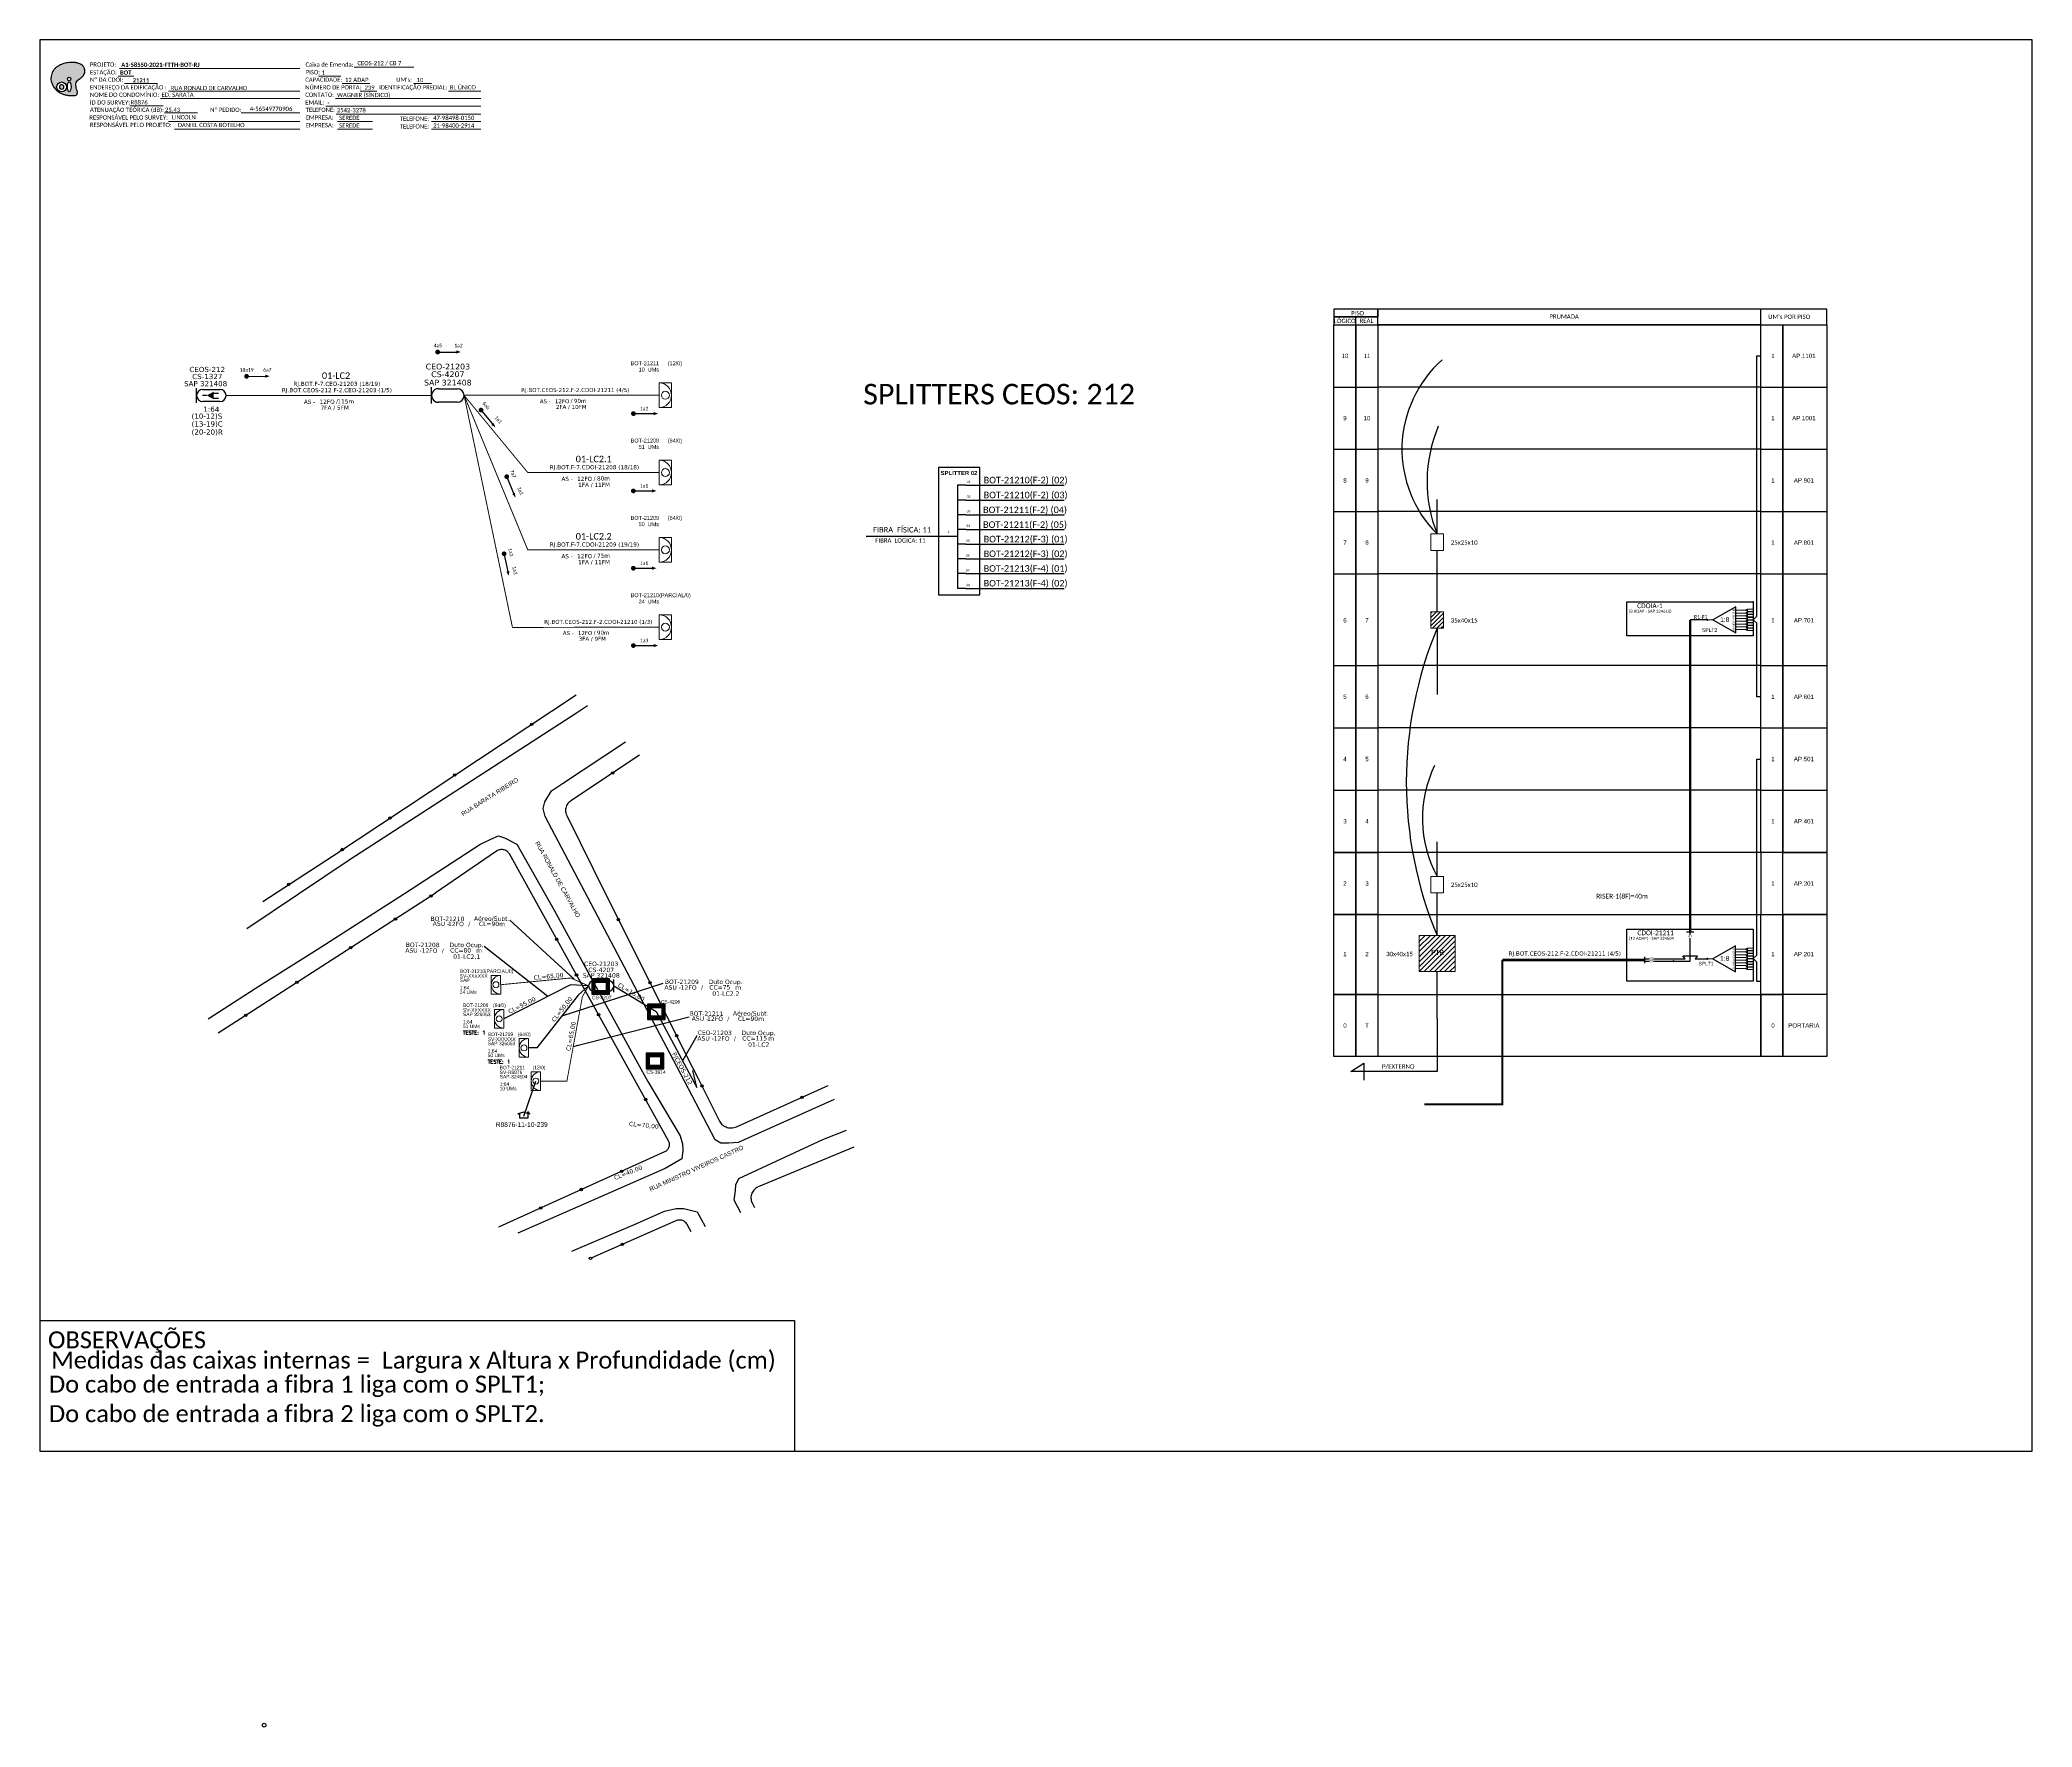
# Model space of a CAD drawing. Header units: millimetres. Extents: x 7747 to 8586, y -614 to 96.
import ezdxf
from ezdxf.enums import TextEntityAlignment as Align

# ---------------------------------------------------------------- set-up
doc = ezdxf.new("R2010")
doc.units = ezdxf.units.MM
doc.linetypes.add('DIVIDE2', pattern=[0.625, 0.25, -0.125, 0, -0.125, 0, -0.125])
for name, color, linetype in [('10.0-Cartográfico', 252, 'Continuous'), ('10.1-Caixas Subterrâneas', 5, 'Continuous'), ('20.4-CEOS', 1, 'Continuous'), ('20.5-CEO', 1, 'Continuous'), ('CABO OPTICO EXISTENTE', 5, 'Continuous'), ('CAP a instalar', 1, 'Continuous'), ('CD de instalação futura', 8, 'Continuous'), ('celulas gpon', 7, 'Continuous'), ('label_cabos', 7, 'Continuous'), ('Legenda', 1, 'Continuous'), ('ml', 1, 'Continuous'), ('NET-RETIRAR', 54, 'DIVIDE2'), ('Segmento de Logradouro Texto', 238, 'Continuous'), ('SETA', 7, 'Continuous'), ('surveys', 7, 'Continuous'), ('surveys legendas', 7, 'Continuous')]:
    doc.layers.add(name, color=color, linetype=linetype)
for name, color, linetype, lineweight in [("20.0-LEGENDA DOS CDO'S", 1, 'Continuous', 0), ('20.1-CDO_INTERIOR', 1, 'Continuous', 0), ('40.1-ETIQUETAS', 1, 'Continuous', 20)]:
    doc.layers.add(name, color=color, linetype=linetype, lineweight=lineweight)
doc.layers.add('EXTRA', color=50, linetype='Continuous', plot=False)
doc.styles.add('ARIAL', font='arial.ttf')
doc.styles.add('DIGICADE', font='arial.ttf')
doc.styles.add('MtXpl_Calibri', font='calibri.ttf')
doc.styles.add('ROMANS', font='romans.shx')
doc.styles.add('siredit', font='verdana.ttf')
doc.styles.add('WMF-Calibri0', font='calibri.ttf')
doc.styles.add('WMF-Calibri1', font='calibrib.ttf')
doc.linetypes.add('FENCELINE1', pattern='A,0.25,-0.1,[133,ltypeshp.shx,S=0.1,R=0,X=-0.1,Y=0],-0.1,1', length=1.45)
doc.dimstyles.new('CC', dxfattribs={"dimtxt": 1, "dimasz": 2, "dimexe": 0.18, "dimexo": 0.0625, "dimgap": 0.09, "dimtad": 0, "dimdec": 0, "dimrnd": 1, "dimzin": 0, "dimdsep": 46, "dimtxsty": 'siredit', "dimblk": 'NONE', "dimcen": 0, "dimse1": 1, "dimse2": 1, "dimsd1": 1, "dimsd2": 1, "dimclrt": 7, "dimadec": 0, "dimazin": 0, "dimtfac": 1, "dimtdec": 0, "dimtofl": 0, "dimtmove": 0, "dimatfit": 3, "dimfxl": 0, "dimtolj": 1, "dimtzin": 0, "dimarcsym": 0})

# ---------------------------------------------------------------- blocks, each defined once
blk = doc.blocks.new('DV')
at = {"linetype": 'Continuous'}
blk.add_circle((0, 0), 0.00000275, dxfattribs=at)
blk = doc.blocks.new('CDOI_CT_ESQ')
at = {"layer": '20.1-CDO_INTERIOR', "color": 8, "lineweight": 18}
blk.add_lwpolyline([(-2.12, -2.13), (-2.12, 2.12), (0, 2.12), (0.01, -2.13)], close=True, dxfattribs=at)
blk.add_circle((-1.06, 0), 0.68, dxfattribs=at)
blk.add_arc((0.01, 0), 2.13, 90.0276, 270.0276, dxfattribs=at)
at = {"layer": "20.0-LEGENDA DOS CDO'S", "color": 8, "style": 'ARIAL'}
for tag, p in [('SAP', (-9.3, 0.61)), ('CDO_N', (-9.3, 2.69)), ('SURVEY', (-9.3, 1.6)), ('1:XX', (-9.31, -1.08)), ('UMS', (-9.31, -2.09))]:
    blk.add_attdef(tag, p, '', height=0.8, rotation=359.9724, dxfattribs=at)
blk.add_attdef('FIBRAS_UTILIZADAS', text='', height=0.8, rotation=359.9724, dxfattribs=at).set_placement((-1.59, 2.69), align=Align.CENTER)
blk = doc.blocks.new('Teste  FTTH')
at = {"color": 0, "lineweight": 0, "style": 'ROMANS'}
for tag, p in [('TESTE', (-2.3, -0.29)), ('QTDE', (0.21, -0.29))]:
    blk.add_attdef(tag, p, '', height=0.48, dxfattribs=at)
for tag, p, flags in [('FID', (-2.23, -1.25), 1), ('FATOR', (-2.23, -2.03), 3), ('ID_ATIVIDADE', (-2.23, -2.72), 3)]:
    blk.add_attdef(tag, p, '', height=0.48, dxfattribs=dict(at, flags=flags))
blk = doc.blocks.new('*X22')
at = {"color": 0, "linetype": 'Continuous'}
for p, q in [((-1.25, 0.34099), (-0.49099, 1.1)), ((-1.25, 0.517767), (-0.667767, 1.1)), ((-1.25, 0.694544), (-0.844544, 1.1)), ((-1.25, 0.87132), (-1.02132, 1.1)), ((-1.25, 1.048097), (-1.198097, 1.1)), ((-1.25, 0.164214), (-0.8035, 0.610714)), ((-1.25, -0.012563), (-0.8035, 0.433937)), ((-1.25, -0.18934), (-0.8035, 0.25716)), ((-1.25, -0.366117), (-0.8035, 0.080383)), ((-0.789214, 0.625), (-0.314214, 1.1)), ((-0.612437, 0.625), (-0.137437, 1.1)), ((-0.43566, 0.625), (0.03934, 1.1)), ((-0.258883, 0.625), (0.216117, 1.1)), ((-0.082107, 0.625), (0.392893, 1.1)), ((0.09467, 0.625), (0.56967, 1.1)), ((0.271447, 0.625), (0.746447, 1.1)), ((0.448223, 0.625), (0.923223, 1.1)), ((0.625, 0.625), (1.1, 1.1)), ((0.801777, 0.625), (1.25, 1.073223)), ((0.8035, 0.449947), (1.25, 0.896447)), ((0.8035, 0.27317), (1.25, 0.71967)), ((0.8035, 0.096393), (1.25, 0.542893)), ((0.8035, -0.080383), (1.25, 0.366117)), ((0.8035, -0.25716), (1.25, 0.18934)), ((0.8035, -0.433937), (1.25, 0.012563)), ((-1.25, -0.542893), (-0.8035, -0.096393)), ((-1.25, -0.71967), (-0.8035, -0.27317)), ((-1.25, -0.896447), (-0.8035, -0.449947)), ((-1.25, -1.073223), (-0.801777, -0.625)), ((-1.1, -1.1), (-0.625, -0.625)), ((-0.923223, -1.1), (-0.448223, -0.625)), ((-0.746447, -1.1), (-0.271447, -0.625)), ((-0.56967, -1.1), (-0.09467, -0.625)), ((-0.392893, -1.1), (0.082107, -0.625)), ((-0.216117, -1.1), (0.258883, -0.625)), ((-0.03934, -1.1), (0.43566, -0.625)), ((0.137437, -1.1), (0.612437, -0.625)), ((0.314214, -1.1), (0.789214, -0.625)), ((0.49099, -1.1), (1.25, -0.34099)), ((0.667767, -1.1), (1.25, -0.517767)), ((0.8035, -0.610714), (1.25, -0.164214)), ((0.844544, -1.1), (1.25, -0.694544)), ((1.02132, -1.1), (1.25, -0.87132)), ((1.198097, -1.1), (1.25, -1.048097))]:
    blk.add_line(p, q, dxfattribs=at)
blk = doc.blocks.new('MANHOLE_MQ')
at = {"color": 0, "linetype": 'Continuous'}
for p, q in [((0.0000062, 0.0000057), (-0.0000063, 0.0000057)), ((-0.0000063, 0.0000057), (-0.0000063, -0.0000053)), ((-0.000004, 0.0000033), (0.000004, 0.0000033)), ((-0.000004, -0.0000029), (-0.000004, 0.0000033)), ((0.000004, 0.0000033), (0.000004, -0.0000029)), ((0.0000062, -0.0000053), (0.0000062, 0.0000057)), ((-0.0000063, -0.0000053), (0.0000062, -0.0000053)), ((0.000004, -0.0000029), (-0.000004, -0.0000029)), ((0.000004, -0.0000029), (0.000004, -0.0000029))]:
    blk.add_line(p, q, dxfattribs=at)
at = {"color": 0, "linetype": 'Continuous', "xscale": 5e-06, "yscale": 5e-06, "zscale": 1e-05}
blk.add_blockref('*X22', (0, 0.0000002), dxfattribs=at)
blk = doc.blocks.new('Inst CB DT OCUP CFOA-SM-ASU-120-S-12')
at = {"layer": 'label_cabos', "color": 0, "style": 'siredit'}
for tag, flags, p in [('ID_ATIVIDADE', 3, (1.31, 2.67)), ('FATOR', 1, (11.56, 2.55))]:
    blk.add_attdef(tag, text='', height=1, rotation=359.69, dxfattribs=dict(at, flags=flags)).set_placement(p, align=Align.MIDDLE_CENTER)
for tag, p in [('TIPO_CABO', (1.26, 0)), ('DESTINO_CABO', (3.13, 1.26)), ('CABO', (4.69, -0.05)), ('/', (7.71, -0.05)), ('LANCE', (10.91, 0)), ('TIPO_CABO', (13.11, 1.24)), ('UND', (15.96, 0)), ('FID', (13.15, -1.41))]:
    blk.add_attdef(tag, text='', height=1, rotation=359.69, dxfattribs=at).set_placement(p, align=Align.MIDDLE_CENTER)
blk.add_attdef('QTDE', (12.43, -0.47), '', height=1, rotation=359.69, dxfattribs=at)
blk = doc.blocks.new('_None')
blk = doc.blocks.new('LEGENDA DOS CABOS')
at = {"layer": 'EXTRA', "style": 'siredit'}
for tag, p in [('ID', (4.6, 0.97)), ('XX', (9.03, 0.97))]:
    blk.add_attdef(tag, text='', height=0.48, rotation=359.69, dxfattribs=at).set_placement(p, align=Align.MIDDLE_CENTER)
at = {"layer": 'Legenda', "color": 7, "style": 'siredit'}
for tag, p in [('TIPO_CABO', (1.31, 0)), ('CABO', (4.69, -0.05)), ('/', (6.81, -0.05)), ('METROS', (10.03, -0.05))]:
    blk.add_attdef(tag, text='', height=0.8, rotation=359.69, dxfattribs=at).set_placement(p, align=Align.MIDDLE_CENTER)
blk = doc.blocks.new('ETIQUETA_RS5F')
at = {"layer": '40.1-ETIQUETAS', "color": 0, "style": 'siredit'}
blk.add_text('/', height=1.5, dxfattribs=at).set_placement((1.55, -1.95), align=Align.MIDDLE_RIGHT)
for tag, p in [('ETIQUETA_R_SECUNDARIA', (1.18, 2.1)), ('ETIQUETA_R_PRIMARIA', (1.18, 4.1)), ('F_ATIVAS/F_MORTAS', (1.11, -4.24))]:
    blk.add_attdef(tag, text='', height=1.5, dxfattribs=at).set_placement(p, align=Align.MIDDLE_CENTER)
for tag, p in [('TIPO_CABO', (-6.62, -2.12)), ('CAP_CABO', (0.37, -2.09))]:
    blk.add_attdef(tag, text='', height=1.5, dxfattribs=at).set_placement(p, align=Align.MIDDLE_RIGHT)
for tag, p in [('FUSÃO_1', (0.82, -8.39)), ('FUSÃO_2', (0.82, -10.6)), ('FUSÃO_3', (0.82, -12.93)), ('FUSÃO_4', (0.82, -15.14)), ('FUSÃO_5', (0.82, -17.16))]:
    blk.add_attdef(tag, text='', height=1.5, dxfattribs=at).set_placement(p, align=Align.CENTER)
blk.add_attdef('METROS', text='', height=1.5, dxfattribs=at).set_placement((2.11, -1.95), align=Align.MIDDLE_LEFT)
blk = doc.blocks.new('CDOI_INT')
at = {"layer": '20.1-CDO_INTERIOR', "color": 0, "lineweight": 18}
blk.add_lwpolyline([(4.25, -4.25), (4.25, 4.25), (0, 4.25), (0, -4.25)], close=True, dxfattribs=at)
blk.add_circle((2.12, 0), 1.36, dxfattribs=at)
blk.add_arc((0, 0), 4.25, 270, 90, dxfattribs=at)
at = {"layer": "20.0-LEGENDA DOS CDO'S", "color": 0, "style": 'ARIAL'}
for tag, p in [('SAP', (-0.08, 6.23)), ('CDO_N', (-0.08, 10.38)), ('SURVEY', (-0.08, 8.2)), ('SPLITER_1', (21.18, 10.38)), ('SPLITER_2', (21.19, 8.68)), ('1:XX', (5.94, -2.22)), ('UMS', (5.94, -4.24))]:
    blk.add_attdef(tag, p, '', height=1.36, dxfattribs=at)
blk.add_attdef('FIBRAS_UTILIZADAS', text='', height=1.36, dxfattribs=at).set_placement((15.34, 10.38), align=Align.CENTER)
blk = doc.blocks.new('CEOS_RP_CT_DRT')
at = {"layer": '20.4-CEOS', "color": 0}
for p, q in [((-4.54, 1.19), (-1.19, 1.19)), ((-1.19, -1.19), (-4.54, -1.19))]:
    blk.add_line(p, q, dxfattribs=at)
for points in [[(-5.73, -1.43), (-5.73, 1.44)], [(-3.79, 0), (-4.59, 0)], [(-2.47, 0.48), (-1.45, 0.48)], [(-2.47, -0.52), (-1.45, -0.52)]]:
    blk.add_lwpolyline(points, dxfattribs=at)
blk.add_lwpolyline([(-3.79, 0, 0, 1.47, 0), (-2.41, 0, 1.47, 1.47, 0)], format="xyseb", dxfattribs=at)
for centre, start, end in [((-4.54, 0), 90, 270), ((-1.19, 0), 270, 90)]:
    blk.add_arc(centre, 1.19, start, end, dxfattribs=at)
at = {"layer": '20.4-CEOS', "color": 7, "style": 'siredit'}
for tag, p in [('Nº_DA_CEOS', (-2.86, 5.6)), ('LOCAL', (-2.86, 4.24)), ('SAP', (-2.86, 2.78)), ('RACIO_SPLITAGEM', (-2.86, -1.88)), ('FIBRAS_SPLITTER', (-2.86, -3.58)), ('RESERVA_FINAIS', (-2.86, -6.39)), ('FIBRAS_TOP_C', (-2.86, -5.08))]:
    blk.add_attdef(tag, text='', height=1.01, dxfattribs=at).set_placement(p, align=Align.TOP_CENTER)
blk = doc.blocks.new('OI')
h = blk.add_hatch(color=40)
edge = h.paths.add_edge_path()
edge.add_spline(control_points=[(4.35, -0.67), (3.92, -0.99), (3.26, -1.5), (2.81, -2.59), (2.9, -3.5), (3.06, -4.27), (3.31, -4.85), (3.37, -5.39), (3.4, -5.88), (3.2, -6.4), (2.54, -6.61), (1.65, -6.63), (0.55, -6.67), (-0.56, -6.42), (-1.61, -6.14), (-2.77, -5.61), (-3.92, -4.77), (-4.89, -3.7), (-5.34, -2.65), (-5.6, -1.94), (-5.85, -0.96), (-5.71, 0.47), (-5.1, 2.02), (-4.14, 3.02), (-3.3, 3.61), (-2.37, 4.16), (-1.36, 4.44), (-0.56, 4.7), (0.79, 4.85), (2.24, 4.97), (3.79, 4.57), (4.67, 4.21), (5.44, 3.65), (5.76, 2.99), (6.03, 2.21), (6.01, 1.46), (5.72, 0.64), (5.31, 0.08), (4.88, -0.38), (4.51, -0.55), (4.35, -0.67)], knot_values=[0, 0, 0, 0, 1.60434, 2.417191, 3.427595, 4.282808, 4.776746, 5.304182, 5.888771, 6.258406, 6.858137, 7.79129, 8.986195, 10.124242, 11.187857, 12.242908, 13.953784, 15.414161, 16.515391, 17.349188, 17.675853, 19.552021, 21.515531, 22.568638, 23.63245, 24.621084, 25.782718, 26.745347, 27.142653, 29.870543, 31.004649, 31.921532, 32.709589, 33.801391, 34.042471, 35.192333, 35.971461, 36.628871, 37.254359, 37.836911, 37.836911, 37.836911, 37.836911], degree=3, periodic=0)
h.paths.add_polyline_path([(1.13, -0.87, -1), (-0.04, -0.87, -1)], flags=16)
edge = h.paths.add_edge_path(flags=16)
edge.add_ellipse((0.56, -3.59), major_axis=(-0.02, 1.71), ratio=0.361305, start_angle=0, end_angle=360)
h.paths.add_polyline_path([(-0.36, -3.62, -1), (-3.8, -3.62, -1)], flags=16)
edge = h.paths.add_edge_path(flags=0)
edge.add_ellipse((-2.08, -3.62), major_axis=(0, 0.885), ratio=0.758294, start_angle=0, end_angle=360)
at = {"color": 40}
for centre, radius in [((-2.08, -3.62), 1.72), ((0.54, -0.87), 0.587)]:
    blk.add_circle(centre, radius, dxfattribs=at)
blk.add_ellipse((-2.08, -3.62), major_axis=(0, 0.885), ratio=0.758294, start_param=-3.141592653589792, end_param=3.141592653589792, dxfattribs=at)
blk.add_ellipse((0.56, -3.59), major_axis=(-0.02, 1.71), ratio=0.361305, dxfattribs=at)
at = {"color": 40, "start_tangent": (-0.800898, -0.598801), "end_tangent": (-0.800898, -0.598801)}
blk.add_spline([(4.35, -0.67), (3.2, -1.78), (2.9, -2.54), (2.92, -3.55), (3.12, -4.38), (3.28, -4.85), (3.37, -5.37), (3.35, -5.95), (3.2, -6.29), (2.66, -6.55), (1.73, -6.63), (0.54, -6.62), (-0.58, -6.41), (-1.6, -6.11), (-2.56, -5.67), (-3.95, -4.67), (-4.89, -3.56), (-5.37, -2.56), (-5.64, -1.78), (-5.72, -1.46), (-5.63, 0.42), (-4.84, 2.22), (-4.13, 2.99), (-3.27, 3.62), (-2.4, 4.09), (-1.3, 4.47), (-0.37, 4.72), (0.02, 4.77), (2.75, 4.8), (3.85, 4.53), (4.69, 4.16), (5.31, 3.68), (5.85, 2.73), (5.93, 2.5), (5.94, 1.35), (5.67, 0.62), (5.29, 0.08), (4.84, -0.36), (4.35, -0.67)], degree=3, dxfattribs=at)
blk = doc.blocks.new('A$C415C251F')
at = {"color": 3}
blk.add_point((0, 0), dxfattribs=at)
blk = doc.blocks.new('SPLT_1-8_SC-APC')
at = {"color": 1, "lineweight": 0}
blk.add_lwpolyline([(-17.04, -7.55), (-19.26, -7.55)], dxfattribs=at)
at = {"color": 1}
blk.add_lwpolyline([(-7.37, -2.1), (-17.04, -7.55), (-7.37, -13), (-7.37, -2.1)], dxfattribs=at)
at = {"color": 3, "lineweight": 0}
for points in [[(-2.99, -3.51), (-7.37, -3.51)], [(-7.37, -4.66), (-2.99, -4.66)], [(-7.37, -5.82), (-2.99, -5.82)], [(-7.37, -6.97), (-2.99, -6.97)], [(-7.37, -8.12), (-2.99, -8.12)], [(-2.41, -3.02), (-2.41, -4)], [(-2.41, -3.02), (0, -3.02)], [(-2.41, -4), (0, -4)], [(-2.41, -4.17), (-2.41, -5.16)], [(-2.41, -4.17), (0, -4.17)], [(-2.41, -5.16), (0, -5.16)], [(-2.41, -5.32), (-2.41, -6.31)], [(-2.41, -5.32), (0, -5.32)], [(-2.41, -6.31), (0, -6.31)], [(-2.41, -6.48), (-2.41, -7.46)], [(-2.41, -6.48), (0, -6.48)], [(-2.41, -7.46), (0, -7.46)], [(-2.41, -7.63), (-2.41, -8.62)], [(-2.41, -7.63), (0, -7.63)], [(-7.37, -9.28), (-2.99, -9.28)], [(-7.37, -10.43), (-2.99, -10.43)], [(-7.37, -11.58), (-2.99, -11.58)], [(-2.41, -8.62), (0, -8.62)], [(-2.41, -8.78), (-2.41, -9.77)], [(-2.41, -8.78), (0, -8.78)], [(-2.41, -9.77), (0, -9.77)], [(-2.41, -9.94), (-2.41, -10.92)], [(-2.41, -9.94), (0, -9.94)], [(-2.41, -10.92), (0, -10.92)], [(-2.41, -11.09), (-2.41, -12.08)], [(-2.41, -11.09), (0, -11.09)], [(-2.41, -12.08), (0, -12.08)]]:
    blk.add_lwpolyline(points, dxfattribs=at)
for points in [[(-2.99, -3.22), (-2.41, -3.22), (-2.41, -3.8), (-2.99, -3.8)], [(-2.99, -4.38), (-2.41, -4.38), (-2.41, -4.95), (-2.99, -4.95)], [(-2.99, -5.53), (-2.41, -5.53), (-2.41, -6.1), (-2.99, -6.1)], [(-2.99, -6.68), (-2.41, -6.68), (-2.41, -7.26), (-2.99, -7.26)], [(-2.99, -7.84), (-2.41, -7.84), (-2.41, -8.41), (-2.99, -8.41)], [(-2.99, -8.99), (-2.41, -8.99), (-2.41, -9.56), (-2.99, -9.56)], [(-2.99, -10.14), (-2.41, -10.14), (-2.41, -10.72), (-2.99, -10.72)], [(-2.99, -11.3), (-2.41, -11.3), (-2.41, -11.87), (-2.99, -11.87)]]:
    blk.add_lwpolyline(points, close=True, dxfattribs=at)
at = {"color": 1, "style": 'ARIAL'}
for s, height, p in [('1:8', 2, (-13.91, -8.4)), ('S1', 0.75, (-8.74, -3.78)), ('S2', 0.75, (-8.74, -4.97)), ('S3', 0.75, (-8.74, -6.18)), ('S4', 0.75, (-8.74, -7.36)), ('S5', 0.75, (-8.74, -8.57)), ('S6', 0.75, (-8.74, -9.69)), ('S7', 0.75, (-8.74, -10.78)), ('S8', 0.75, (-8.74, -11.9))]:
    blk.add_text(s, height=height, dxfattribs=at).set_placement(p)
blk = doc.blocks.new('SURVEY_SURVEY')
for p, q in [((0, 0.0000127), (-0.0000126, 0.000009)), ((-0.0000126, 0.000009), (-0.0000086, 0.000009)), ((-0.0000086, 0), (-0.0000086, 0.000009)), ((0, 0.0000127), (0.0000126, 0.000009)), ((0.0000084, 0.0000132), (0.0000098, 0.0000132)), ((0.0000084, 0.0000103), (0.0000084, 0.0000132)), ((0.0000126, 0.000009), (0.0000086, 0.000009)), ((0.0000086, 0.000009), (0.0000086, 0)), ((0.0000098, 0.0000132), (0.0000098, 0.0000099)), ((0.0000086, 0), (-0.0000086, 0))]:
    blk.add_line(p, q)
at = {"ltscale": 6}
blk.add_circle((0, 0.0000045), 0.0000000477, dxfattribs=at)

msp = doc.modelspace()

# ---------------------------------------------------------------- hatches: boundary and pattern name
h = msp.add_hatch()
h.set_pattern_fill('ANSI31', color=1, scale=10)
h.set_pattern_definition([(45, (-3855.0366, -1927.7276), (-0.88388348, 0.88388348), [])])
h.paths.add_polyline_path([(8337.79, -144.73), (8332.49, -144.73), (8332.49, -151.63), (8337.79, -151.63)])
h = msp.add_hatch(color=3)
h.dxf.hatch_style = 1
edge = h.paths.add_edge_path()
edge.add_arc((8448.92, -148.11), 0.205, 0, 360)
h = msp.add_hatch()
h.set_pattern_fill('ANSI31', color=1, scale=12, style=0)
h.set_pattern_definition([(45, (7593.9623, -758.2838), (-1.0606602, 1.0606602), [])])
h.paths.add_polyline_path([(8342.72, -281.02), (8327.55, -281.02), (8327.55, -296.16), (8342.72, -296.16)])
h.paths.add_polyline_path([(8332.27, -290.07), (8338.79, -290.07), (8338.79, -286.13), (8332.27, -286.13)], flags=9)
h = msp.add_hatch(color=3)
h.dxf.hatch_style = 1
edge = h.paths.add_edge_path()
edge.add_arc((8434.62, -291.75), 0.256, 0, 360)
h = msp.add_hatch(color=3)
h.dxf.hatch_style = 1
edge = h.paths.add_edge_path()
edge.add_arc((8448.89, -290.75), 0.256, 0, 360)

# ---------------------------------------------------------------- linework, layer by layer
at = {"color": 0}
for p, q in [((8291.72, -23.89), (8300.98, -23.89)), ((8291.72, -50.09), (8291.72, -23.89)), ((8291.72, -23.89), (8300.98, -23.89)), ((8300.98, -23.89), (8300.98, -50.09)), ((8300.98, -23.89), (8310.24, -23.89)), ((8300.98, -50.09), (8300.98, -23.89)), ((8300.98, -23.89), (8310.24, -23.89)), ((8471.4, -23.89), (8310.24, -23.89)), ((8310.24, -23.89), (8310.24, -50.09)), ((8471.4, -23.89), (8310.24, -23.89)), ((8471.4, -23.89), (8480.66, -23.89)), ((8471.4, -50.09), (8471.4, -23.89)), ((8471.4, -23.89), (8480.66, -23.89)), ((8480.66, -23.89), (8499.18, -23.89)), ((8480.66, -50.09), (8480.66, -23.89)), ((8480.66, -23.89), (8480.66, -50.09)), ((8480.66, -23.89), (8499.18, -23.89)), ((8499.18, -23.89), (8499.18, -50.09)), ((8291.72, -50.09), (8300.98, -50.09)), ((8291.72, -76.28), (8291.72, -50.09)), ((8300.98, -50.09), (8300.98, -76.28)), ((8300.98, -50.09), (8310.24, -50.09)), ((8300.98, -76.28), (8300.98, -50.09)), ((8471.4, -50.09), (8310.24, -50.09)), ((8310.24, -50.09), (8310.24, -76.28)), ((8471.4, -50.09), (8480.66, -50.09)), ((8471.4, -76.28), (8471.4, -50.09)), ((8480.66, -50.09), (8499.18, -50.09)), ((8480.66, -76.28), (8480.66, -50.09)), ((8480.66, -50.09), (8480.66, -76.28)), ((8499.18, -50.09), (8499.18, -76.28)), ((8291.72, -76.28), (8300.98, -76.28)), ((8291.72, -102.48), (8291.72, -76.28)), ((8300.98, -76.28), (8300.98, -102.48)), ((8300.98, -76.28), (8310.24, -76.28)), ((8300.98, -102.48), (8300.98, -76.28)), ((8471.4, -76.28), (8310.24, -76.28)), ((8310.24, -76.28), (8310.24, -102.48)), ((8471.4, -76.28), (8480.66, -76.28)), ((8471.4, -102.48), (8471.4, -76.28)), ((8480.66, -76.28), (8499.18, -76.28)), ((8480.66, -102.48), (8480.66, -76.28)), ((8480.66, -76.28), (8480.66, -102.48)), ((8499.18, -76.28), (8499.18, -102.48)), ((8291.72, -102.48), (8300.98, -102.48)), ((8291.72, -128.67), (8291.72, -102.48)), ((8300.98, -102.48), (8300.98, -128.67)), ((8300.98, -102.48), (8310.24, -102.48)), ((8300.98, -128.67), (8300.98, -102.48)), ((8471.4, -102.48), (8310.24, -102.48)), ((8310.24, -102.48), (8310.24, -128.67)), ((8471.4, -102.48), (8480.66, -102.48)), ((8471.4, -128.67), (8471.4, -102.48)), ((8480.66, -102.48), (8499.18, -102.48)), ((8480.66, -128.67), (8480.66, -102.48)), ((8480.66, -102.48), (8480.66, -128.67)), ((8499.18, -102.48), (8499.18, -128.67)), ((8291.72, -128.67), (8300.98, -128.67)), ((8291.72, -167.37), (8291.72, -128.67)), ((8300.98, -128.67), (8300.98, -167.37)), ((8300.98, -128.67), (8310.24, -128.67)), ((8300.98, -167.37), (8300.98, -128.67)), ((8471.4, -128.67), (8310.24, -128.67)), ((8310.24, -128.67), (8310.24, -167.37)), ((8471.4, -128.67), (8480.66, -128.67)), ((8471.4, -167.37), (8471.4, -128.67)), ((8480.66, -128.67), (8499.18, -128.67)), ((8480.66, -167.37), (8480.66, -128.67)), ((8480.66, -128.67), (8480.66, -167.37)), ((8499.18, -128.67), (8499.18, -167.37)), ((8291.72, -167.37), (8300.98, -167.37)), ((8291.72, -193.57), (8291.72, -167.37)), ((8300.98, -167.37), (8300.98, -193.57)), ((8300.98, -167.37), (8310.24, -167.37)), ((8300.98, -193.57), (8300.98, -167.37)), ((8471.4, -167.37), (8310.24, -167.37)), ((8310.24, -167.37), (8310.24, -193.57)), ((8471.4, -167.37), (8480.66, -167.37)), ((8471.4, -193.57), (8471.4, -167.37)), ((8480.66, -167.37), (8499.18, -167.37)), ((8480.66, -193.57), (8480.66, -167.37)), ((8480.66, -167.37), (8480.66, -193.57)), ((8499.18, -167.37), (8499.18, -193.57)), ((8291.72, -193.57), (8300.98, -193.57)), ((8291.72, -219.76), (8291.72, -193.57)), ((8300.98, -193.57), (8300.98, -219.76)), ((8300.98, -193.57), (8310.24, -193.57)), ((8300.98, -219.76), (8300.98, -193.57)), ((8471.4, -193.57), (8310.24, -193.57)), ((8310.24, -193.57), (8310.24, -219.76)), ((8471.4, -193.57), (8480.66, -193.57)), ((8471.4, -219.76), (8471.4, -193.57)), ((8480.66, -193.57), (8499.18, -193.57)), ((8480.66, -219.76), (8480.66, -193.57)), ((8480.66, -193.57), (8480.66, -219.76)), ((8499.18, -193.57), (8499.18, -219.76)), ((8471.4, -219.76), (8310.24, -219.76)), ((8471.4, -245.96), (8310.24, -245.96)), ((8471.4, -245.96), (8471.4, -272.15)), ((8310.24, -272.15), (8471.4, -272.15)), ((8310.24, -305.72), (8471.4, -305.72)), ((8471.4, -305.72), (8471.4, -331.91)), ((8480.66, -331.91), (8480.66, -305.72)), ((8499.18, -305.72), (8499.18, -331.91)), ((8471.4, -331.91), (8310.24, -331.91)), ((8499.18, -331.91), (8480.66, -331.91))]:
    msp.add_line(p, q, dxfattribs=at)
at = {"color": 7, "linetype": 'Continuous'}
for p, q in [((8133.29, -91.41), (8133.29, -134.83)), ((8136.81, -91.41), (8133.29, -91.41)), ((8136.81, -97.69), (8133.29, -97.69)), ((8136.81, -103.88), (8133.29, -103.88)), ((8129.64, -112.83), (8133.28, -112.83)), ((8136.81, -110.1), (8133.29, -110.1)), ((8136.81, -116.27), (8133.29, -116.27)), ((8136.81, -122.43), (8133.29, -122.43)), ((8136.81, -128.62), (8133.29, -128.62)), ((8136.81, -134.83), (8133.29, -134.83))]:
    msp.add_line(p, q, dxfattribs=at)
at = {"color": 10, "linetype": 'Continuous'}
for p, q in [((8136.81, -91.41), (8178.18, -91.42)), ((8136.81, -97.69), (8178.18, -97.7)), ((8136.81, -103.88), (8178.18, -103.89)), ((8136.81, -110.1), (8178.18, -110.11)), ((8136.81, -116.25), (8178.18, -116.27)), ((8136.81, -122.43), (8178.18, -122.44)), ((8136.81, -128.62), (8178.18, -128.63)), ((8136.81, -134.83), (8178.18, -134.85))]:
    msp.add_line(p, q, dxfattribs=at)
at = {"color": 1, "linetype": 'Continuous', "lineweight": 60}
msp.add_line((8129.64, -112.83), (8094.86, -112.94), dxfattribs=at)
at = {"color": 5}
for p, q in [((8441.62, -291.75), (8441.62, -282.01)), ((8441.63, -290.75), (8441.63, -290.75))]:
    msp.add_line(p, q, dxfattribs=at)
at = {"color": 3}
for p, q in [((8422.46, -290.75), (8424.33, -290.75)), ((8426.25, -290.75), (8439.54, -290.75)), ((8443.68, -290.75), (8448.89, -290.75))]:
    msp.add_line(p, q, dxfattribs=at)
for points in [[(7747.02, -497.97), (8585.58, -497.97), (8585.58, 96.03), (7747.02, 96.03), (7747.02, -497.97)], [(8300.98, -23.89), (8300.98, -20.6)], [(8310.24, -23.89), (8499.18, -23.89), (8499.18, -17.31), (8310.24, -17.31), (8310.24, -17.31), (8310.24, -20.6)], [(8471.39, -23.89), (8471.39, -17.31)], [(7747.02, -443.03), (8064.68, -443.03)]]:
    msp.add_lwpolyline(points)
at = {"color": 7, "lineweight": 0}
for points in [[(7780.49, 83.98), (7856.46, 83.98)], [(7879.3, 84.48), (7904.43, 84.48)], [(7779.97, 80.71), (7786.52, 80.71)], [(7782.63, 77.64), (7796.58, 77.64)], [(7864.26, 80.75), (7873.74, 80.75)], [(7874.31, 77.64), (7885.92, 77.64)], [(7904.25, 77.64), (7911.91, 77.64)], [(7784.95, 68.22), (7798.9, 68.22)], [(7797.79, 71.29), (7856.46, 71.29)], [(7801.2, 74.4), (7856.46, 74.4)], [(7867.38, 68.05), (7932.65, 68.05)], [(7871.42, 71.29), (7932.65, 71.29)], [(7881.89, 74.4), (7888.84, 74.4)], [(7919.06, 74.4), (7932.62, 74.4)], [(7799.49, 65.25), (7813.43, 65.25)], [(7801.2, 61.7), (7856.46, 61.7)], [(7831.82, 65.26), (7856.32, 65.26)], [(7832.32, 65.27), (7856.47, 65.27)], [(7871.67, 64.81), (7932.65, 64.81)], [(7872.28, 61.7), (7887.08, 61.7)], [(7911.88, 61.7), (7932.65, 61.7)], [(7803.69, 58.46), (7856.46, 58.46)], [(7872.28, 58.46), (7887.08, 58.46)], [(7911.88, 58.46), (7932.65, 58.46)]]:
    msp.add_lwpolyline(points, dxfattribs=at)
for points in [[(8291.72, -20.6), (8310.24, -20.6), (8310.24, -17.31), (8291.72, -17.31)], [(8291.72, -23.89), (8310.24, -23.89), (8310.24, -20.6), (8291.72, -20.6)]]:
    msp.add_lwpolyline(points, close=True)
at = {"color": 8}
for points, const_width in [([(7913.96, -35.36, 1), (7914.96, -35.36, 1)], 0.999), ([(7996.34, -61.29, 1), (7997.34, -61.29, 1)], 1), ([(7942.33, -119.8, 1), (7942.54, -120.78, 1)], 1), ([(7996.33, -158.91, 1), (7997.33, -158.91, 1)], 1)]:
    msp.add_lwpolyline(points, format="xyb", close=True, dxfattribs=dict(at, const_width=const_width))
at = {"color": 3}
for points in [[(8471.4, -180.47), (8469.75, -180.47), (8469.75, -149.53), (8468.18, -148.03), (8469.75, -146.52), (8469.75, -36.99), (8471.4, -36.99)], [(8471.4, -300.3), (8469.75, -300.3), (8469.75, -292.17), (8468.18, -290.67), (8469.75, -289.16), (8469.75, -206.66), (8471.4, -206.66)], [(8439.54, -290.75), (8438.53, -289.48), (8444.69, -289.48), (8443.68, -290.75)]]:
    msp.add_lwpolyline(points, dxfattribs=at)
for points, const_width in [([(7833.53, -45.6, 1), (7834.53, -45.6, 1)], 0.999), ([(7932.4, -59.41, 1), (7933.03, -60.19, 1)], 1), ([(7943.35, -87.38, 1), (7943.73, -88.31, 1)], 1), ([(7996.33, -93.83, 1), (7997.33, -93.83, 1)], 1), ([(7996.33, -126.37, 1), (7997.33, -126.37, 1)], 1)]:
    msp.add_lwpolyline(points, format="xyb", close=True, dxfattribs=dict(const_width=const_width))
at = {"color": 7}
msp.add_lwpolyline([(8125.32, -137.62), (8142.6, -137.62), (8142.6, -83.96), (8125.32, -83.96)], close=True, dxfattribs=at)
at = {"lineweight": 0}
for points in [[(8332.49, -111.95), (8337.79, -111.95), (8337.79, -118.84), (8332.49, -118.84)], [(8332.49, -256.11), (8337.79, -256.11), (8337.79, -263), (8332.49, -263)]]:
    msp.add_lwpolyline(points, close=True, dxfattribs=at)
at = {"color": 1}
for points in [[(8415.05, -140.56), (8468.18, -140.56), (8468.18, -154.88), (8415.05, -154.88)], [(8415.05, -278.22), (8468.18, -278.22), (8468.18, -300.2), (8415.05, -300.2)]]:
    msp.add_lwpolyline(points, close=True, dxfattribs=at)
at = {"color": 1, "lineweight": 0}
for points in [[(8332.49, -144.73), (8337.79, -144.73), (8337.79, -151.63), (8332.49, -151.63)], [(8327.55, -280.99), (8342.72, -280.99), (8342.72, -296.16), (8327.55, -296.16)]]:
    msp.add_lwpolyline(points, close=True, dxfattribs=at)
at = {"color": 5, "const_width": 1}
msp.add_lwpolyline([(8441.62, -279.46), (8441.62, -148.11)], dxfattribs=at)
at = {"color": 5}
for points in [[(8448.72, -148.11), (8441.62, -148.11)], [(8440.11, -279.46), (8443.14, -279.46)], [(8441.62, -280.66), (8441.62, -279.46)], [(8434.62, -291.75), (8441.62, -291.75)]]:
    msp.add_lwpolyline(points, dxfattribs=at)
at = {"color": 0}
for points in [[(8291.72, -219.76), (8300.98, -219.76), (8300.98, -245.96), (8291.72, -245.96)], [(8300.98, -219.76), (8310.24, -219.76), (8310.24, -245.96), (8300.98, -245.96)], [(8471.4, -219.76), (8480.66, -219.76), (8480.66, -245.96), (8471.4, -245.96)], [(8480.66, -219.76), (8499.18, -219.76), (8499.18, -245.96), (8480.66, -245.96)], [(8291.72, -245.96), (8300.98, -245.96), (8300.98, -272.15), (8291.72, -272.15)], [(8300.98, -245.96), (8310.24, -245.96), (8310.24, -272.15), (8300.98, -272.15)], [(8480.66, -245.96), (8499.18, -245.96), (8499.18, -272.15), (8480.66, -272.15)], [(8291.72, -272.15), (8300.98, -272.15), (8300.98, -305.72), (8291.72, -305.72)], [(8300.98, -272.15), (8310.24, -272.15), (8310.24, -305.72), (8300.98, -305.72)], [(8471.4, -272.15), (8480.66, -272.15), (8480.66, -305.72), (8471.4, -305.72)], [(8480.66, -272.15), (8499.18, -272.15), (8499.18, -305.72), (8480.66, -305.72)], [(8291.72, -305.72), (8300.98, -305.72), (8300.98, -331.91), (8291.72, -331.91)], [(8300.98, -305.72), (8310.24, -305.72), (8310.24, -331.91), (8300.98, -331.91)], [(8471.4, -305.72), (8480.66, -305.72), (8480.66, -331.91), (8471.4, -331.91)]]:
    msp.add_lwpolyline(points, close=True, dxfattribs=at)
at = {"color": 1}
for points, const_width in [([(8362.56, -291.25), (8362.56, -351.97), (8329.71, -351.97)], 0.8), ([(8362.56, -291.25), (8422.46, -291.25)], 1)]:
    msp.add_lwpolyline(points, dxfattribs=dict(at, const_width=const_width))
msp.add_lwpolyline([(8422.46, -289.86), (8422.46, -292.64)], dxfattribs=at)
at = {"color": 2}
for points in [[(8422.46, -291.75), (8424.33, -291.75)], [(8426.26, -291.75), (8434.62, -291.75)]]:
    msp.add_lwpolyline(points, dxfattribs=at)
at = {"linetype": 'Continuous'}
msp.add_lwpolyline([(8064.68, -443.03), (8064.68, -497.97)], dxfattribs=at)
at = {"color": 3}
for centre, radius in [((8448.92, -148.11), 0.205), ((8434.62, -291.75), 0.256), ((8448.89, -290.75), 0.256)]:
    msp.add_circle(centre, radius, dxfattribs=at)
at = {"layer": '10.0-Cartográfico'}
for points in [[(7977.52, -184.23), (7972.83, -187.36), (7877.63, -249.01), (7834.15, -278.14)], [(7840.83, -266.58), (7870.15, -247.49), (7972.7, -179.65)], [(7967.02, -217.01), (7993.53, -199.46)], [(7999.36, -205), (7970.52, -224.28), (7970.07, -224.62), (7969.66, -224.98), (7969.31, -225.4), (7969.01, -225.84), (7968.74, -226.29), (7968.53, -226.79), (7968.39, -227.29), (7968.29, -227.81), (7968.26, -228.33), (7968.29, -228.85), (7968.39, -229.36), (7968.52, -229.88), (7968.76, -230.43)], [(8015.07, -336.09), (7959.67, -230.86), (7958.85, -227.52), (7959.58, -224.64), (7962.36, -220.07), (7967.02, -217.01)], [(7968.76, -230.43), (7985.52, -264.27), (8021.87, -336.73)], [(7828.88, -308.86), (7839.63, -301.94), (7863.75, -286.77), (7900.47, -263.24), (7932.23, -242.63), (7936.8, -240.45), (7940.03, -238.99), (7942.54, -239.85), (7947.74, -242.45), (7963.44, -270.29), (7998.64, -334.56)], [(7993.15, -334.04), (7944.64, -246.59), (7944.54, -246.42), (7944.32, -246.12), (7944.09, -245.86), (7943.81, -245.61), (7943.52, -245.4), (7943.21, -245.2), (7942.87, -245.06), (7942.51, -244.93), (7942.14, -244.83), (7941.78, -244.78), (7941.4, -244.77), (7941.03, -244.79), (7940.65, -244.85), (7940.29, -244.95), (7939.93, -245.07), (7939.61, -245.23), (7939.29, -245.43), (7913.42, -263.15), (7913.35, -263.21), (7838.88, -311.22)], [(7817.83, -315.98), (7828.88, -308.86)], [(7838.88, -311.22), (7822.11, -322.03)], [(7940.25, -403.61), (8010.1, -371.9), (8010.44, -371.71), (8010.74, -371.51), (8011.01, -371.27), (8011.26, -371.02), (8011.49, -370.73), (8011.66, -370.43), (8011.82, -370.11), (8011.94, -369.78), (8012.01, -369.44), (8012.06, -369.09), (8012.06, -368.74), (8012.01, -368.39), (8011.94, -368.06), (8011.81, -367.73), (8011.66, -367.41), (7993.15, -334.04)], [(7998.64, -334.56), (8002.92, -342.37), (8016.48, -365.23), (8017.48, -368.59), (8017.71, -371.42), (8017.19, -374.98), (8010.15, -378.96), (7948.16, -406.25)], [(8081.29, -350.02), (8040.91, -368.07), (8037.03, -368.35), (8033.67, -368.39), (8031.33, -366.98), (8015.07, -336.09)], [(8021.87, -336.73), (8024.08, -341.14), (8033.04, -359.04), (8033.3, -359.49), (8033.63, -359.94), (8033.98, -360.33), (8034.4, -360.69), (8034.83, -361.02), (8035.32, -361.3), (8035.83, -361.53), (8036.36, -361.71), (8036.9, -361.83), (8037.46, -361.91), (8038.04, -361.94), (8038.59, -361.9), (8039.15, -361.81), (8039.69, -361.67), (8040.3, -361.43), (8078.86, -344.12)], [(8042.05, -397.6), (8039.22, -392.36), (8039.81, -388.33), (8040, -385.91), (8041.27, -383.28), (8076.62, -366.86), (8086.59, -362.85)], [(8089.56, -370.06), (8049.36, -386.78), (8048.86, -387.04), (8048.39, -387.35), (8047.97, -387.68), (8047.57, -388.07), (8047.24, -388.48), (8046.94, -388.93), (8046.69, -389.4), (8046.52, -389.9), (8046.38, -390.41), (8046.32, -390.92), (8046.3, -391.46), (8046.35, -391.97), (8046.46, -392.49), (8046.61, -392.99), (8046.82, -393.42)], [(8046.82, -393.42), (8047.84, -395.36)], [(7970.95, -413.84), (7997.6, -402.4), (8009.88, -396.96), (8014.9, -395.85), (8018.11, -395.81), (8023.62, -397.23), (8027.1, -403.4)], [(8021.2, -405.69), (8019.48, -402.53), (8019.3, -402.23), (8019.08, -401.93), (8018.82, -401.68), (8018.55, -401.44), (8018.24, -401.24), (8017.91, -401.06), (8017.57, -400.91), (8017.21, -400.8), (8016.84, -400.74), (8016.47, -400.69), (8016.09, -400.7), (8015.71, -400.72), (8015.35, -400.79), (8014.99, -400.91), (8014.7, -401.01), (7979.3, -416.62)]]:
    msp.add_lwpolyline(points, dxfattribs=at)
at = {"layer": '20.1-CDO_INTERIOR', "color": 0, "lineweight": 18}
for points in [[(7938.38, -319.94), (7938.37, -312.09), (7942.3, -312.09), (7942.3, -319.94)], [(7948.81, -332.17), (7948.81, -324.32), (7952.73, -324.32), (7952.74, -332.17)]]:
    msp.add_lwpolyline(points, close=True, dxfattribs=at)
at = {"layer": '20.1-CDO_INTERIOR', "color": 1, "lineweight": 18}
msp.add_lwpolyline([(7953.82, -346.15), (7953.82, -338.3), (7957.74, -338.29), (7957.75, -346.15)], close=True, dxfattribs=at)
at = {"layer": '20.1-CDO_INTERIOR', "color": 0, "lineweight": 18}
for centre in [(7940.34, -316.02), (7950.77, -328.25)]:
    msp.add_circle(centre, 1.26, dxfattribs=at)
at = {"layer": '20.1-CDO_INTERIOR', "color": 1, "lineweight": 18}
msp.add_circle((7955.78, -342.22), 1.26, dxfattribs=at)
at = {"layer": '20.1-CDO_INTERIOR', "color": 0, "lineweight": 18}
for centre in [(7942.3, -316.01), (7952.73, -328.24)]:
    msp.add_arc(centre, 3.93, 90.02759, 270.02759, dxfattribs=at)
at = {"layer": '20.1-CDO_INTERIOR', "color": 1, "lineweight": 18}
msp.add_arc((7957.75, -342.22), 3.93, 90.02759, 270.02759, dxfattribs=at)
at = {"layer": '20.5-CEO', "color": 5}
for p, q in [((7980.21, -299.96), (7986.41, -299.96)), ((7986.41, -304.39), (7980.21, -304.39))]:
    msp.add_line(p, q, dxfattribs=at)
msp.add_lwpolyline([(7988.62, -304.84), (7988.62, -299.51)], dxfattribs=at)
for centre, start, end in [((7980.21, -302.17), 90, 270), ((7986.41, -302.17), 270, 90)]:
    msp.add_arc(centre, 2.21, start, end, dxfattribs=at)
at = {"layer": 'CAP a instalar', "color": 5, "linetype": 'Continuous'}
for p, q in [((7911.91, -57.08), (7911.91, -50.21)), ((7914.76, -50.8), (7922.75, -50.8)), ((7922.75, -56.49), (7914.76, -56.5))]:
    msp.add_line(p, q, dxfattribs=at)
at = {"layer": 'CAP a instalar', "color": 0, "ltscale": 5}
for p, q in [((7970.39, -301.7), (7942.3, -316.01)), ((7978, -302.17), (7970.39, -301.7)), ((7973.53, -306.06), (7956.22, -328.24)), ((7978, -302.17), (7973.53, -306.06)), ((7988.62, -302.17), (8006.43, -312.91)), ((8006.43, -312.91), (8023.61, -344.9)), ((7956.22, -328.24), (7952.72, -328.24)), ((8023.61, -344.9), (8021.84, -337.8))]:
    msp.add_line(p, q, dxfattribs=at)
at = {"layer": 'CAP a instalar', "color": 0, "linetype": 'FENCELINE1', "ltscale": 6, "const_width": 0.4}
for points in [[(7825.4, -53.65), (7911.91, -53.65)], [(7925.6, -53.64), (7952.39, -86.09)], [(7952.39, -118.63), (7925.6, -53.64)], [(7952.39, -86.09), (8007.74, -86.09)], [(7952.39, -118.63), (8007.74, -118.63)]]:
    msp.add_lwpolyline(points, dxfattribs=at)
at = {"layer": 'CAP a instalar', "color": 1, "linetype": 'FENCELINE1', "ltscale": 6, "const_width": 0.4}
msp.add_lwpolyline([(7925.6, -53.55), (8007.74, -53.55)], dxfattribs=at)
at = {"layer": 'CAP a instalar', "color": 8, "linetype": 'FENCELINE1', "ltscale": 6, "const_width": 0.4}
for points in [[(7945.94, -151.27), (7925.6, -53.64)], [(7945.94, -151.27), (8007.73, -151.17)]]:
    msp.add_lwpolyline(points, dxfattribs=at)
at = {"layer": 'CAP a instalar', "color": 8, "linetype": 'FENCELINE1', "ltscale": 5, "const_width": 0.37}
msp.add_lwpolyline([(7978, -302.17), (7970.47, -298.82), (7940.96, -301.66)], dxfattribs=at)
at = {"layer": 'CAP a instalar', "color": 1, "linetype": 'FENCELINE1', "ltscale": 5, "const_width": 0.37}
msp.add_lwpolyline([(7957.74, -342.22), (7968.85, -342.22), (7975.37, -306.67), (7978, -302.17)], dxfattribs=at)
at = {"layer": 'CAP a instalar', "color": 5, "linetype": 'Continuous'}
for centre, start_param, end_param in [((7914.76, -53.65), 6.283185, 9.424778), ((7922.75, -53.65), 3.141593, 6.283185)]:
    msp.add_ellipse(centre, major_axis=(0, 2.85), ratio=1, start_param=start_param, end_param=end_param, dxfattribs=at)
at = {"layer": 'EXTRA', "color": 3}
for points in [[(8335.14, -111.95), (8335.14, -97.48)], [(8335.14, -144.73), (8335.14, -118.84)], [(8335.14, -151.63), (8335.14, -179.47)], [(8335.14, -256.11), (8335.14, -241.49)], [(8335.14, -280.99), (8335.14, -263)]]:
    msp.add_lwpolyline(points, dxfattribs=at)
for centre, radius, start, end in [((8370.6, -76.3), 50.28, 131.63476, 225.14888), ((8390.36, -89.88), 59.47, 156.97961, 201.77672), ((8489.99, -216.31), 167.82, 157.33046, 202.66954), ((8379.78, -231.74), 50.86, 153.95816, 208.62716)]:
    msp.add_arc(centre, radius, start, end, dxfattribs=at)
at = {"layer": 'ml', "color": 1}
for points in [[(8335.14, -315.86), (8335.14, -296.16)], [(8335.14, -315.86), (8335.14, -338.24), (8298.86, -338.24), (8304.32, -334.61), (8304.32, -341.87)]]:
    msp.add_lwpolyline(points, dxfattribs=at)
at = {"layer": 'NET-RETIRAR', "color": 4, "linetype": 'Continuous'}
msp.add_lwpolyline([(7950.67, -356.93), (7955.78, -342.22)], dxfattribs=at)
at = {"layer": 'SETA', "color": 8}
for points in [[(7914.46, -35.36), (7923.04, -35.36)], [(7996.84, -61.29), (8005.43, -61.29)], [(7942.37, -119.98), (7944.11, -128.4)], [(7996.83, -158.91), (8005.43, -158.91)]]:
    msp.add_lwpolyline(points, dxfattribs=at)
at = {"layer": 'SETA'}
for points in [[(7834.03, -45.6), (7842.62, -45.55)], [(7932.51, -59.55), (7937.97, -66.19)], [(7943.42, -87.55), (7946.69, -95.5)], [(7996.83, -93.83), (8005.43, -93.83)], [(7996.83, -126.37), (8005.43, -126.37)]]:
    msp.add_lwpolyline(points, dxfattribs=at)
at = {"layer": 'SETA', "color": 8}
for points in [[(7922.35, -34.68), (7924.18, -35.35), (7922.35, -36.01)], [(8005.43, -60.62), (8007.26, -61.29), (8005.43, -61.95)], [(7944.64, -127.58), (7944.36, -129.51), (7943.33, -127.85)], [(8005.43, -158.24), (8007.26, -158.91), (8005.43, -159.57)]]:
    msp.add_solid(points, dxfattribs=at)
at = {"layer": 'SETA'}
for points in [[(7841.92, -44.87), (7843.76, -45.53), (7841.93, -46.2)], [(7938.06, -65.23), (7938.71, -67.07), (7937.03, -66.07)], [(7947.05, -94.6), (7947.13, -96.55), (7945.82, -95.11)], [(8004.74, -93.15), (8006.57, -93.81), (8004.74, -94.48)], [(8004.74, -125.69), (8006.57, -126.35), (8004.74, -127.02)]]:
    msp.add_solid(points, dxfattribs=at)

# ---------------------------------------------------------------- block references
at = {"color": 7, "xscale": 1.213923925163967, "yscale": 1.213923925163967, "zscale": 1.213923925163967, "rotation": 0.1532896023949059}
msp.add_blockref('OI', (7758.69, 80.61), dxfattribs=at)
at = {"color": 3}
for name, p in [('A$C415C251F', (8468.18, -140.56)), ('SPLT_1-8_SC-APC', (8468.18, -140.56)), ('SPLT_1-8_SC-APC', (8468.15, -283.2))]:
    msp.add_blockref(name, p, dxfattribs=at)
at = {"layer": '10.0-Cartográfico'}
for p, xscale, yscale, zscale in [((7954.01, -192.02), 184760.4821029916, 184760.4821029916, 184760.4821029916), ((7921.62, -213.44), 184760.4821029916, 184760.4821029916, 184760.4821029916), ((7988.12, -212.51), 184760.4821029916, 184760.4821029916, 184760.4821029916), ((7894.39, -231.46), 184760.4821029916, 184760.4821029916, 184760.4821029916), ((7874.28, -244.76), 184760.4821029916, 184760.4821029916, 184760.4821029916), ((7851.79, -259.44), 184760.4821029916, 184760.4821029916, 184760.4821029916), ((7911.65, -264.31), 184760.4821029916, 184760.4821029916, 184760.4821029916), ((7896.7, -273.95), 184760.4821029916, 184760.4821029916, 184760.4821029916), ((7990.53, -274.26), 184760.4821029916, 184760.4821029916, 184760.4821029916), ((7964.57, -282.52), 184760.4821029916, 184760.4821029916, 184760.4821029916), ((7877.89, -286.07), 184760.4821029916, 184760.4821029916, 184760.4821029916), ((7855.2, -300.7), 184760.4821029916, 184760.4821029916, 184760.4821029916), ((7972.89, -297.53), 184760.4821029916, 184760.4821029916, 184760.4821029916), ((8003.85, -300.81), 184760.4821029916, 184760.4821029916, 184760.4821029916), ((7833.69, -314.57), 184760.4821029916, 184760.4821029916, 184760.4821029916), ((7982.17, -314.25), 184760.4821029916, 184760.4821029916, 184760.4821029916), ((8015.03, -323.11), 184760.4821029916, 184760.4821029916, 184760.4821029916), ((8001.98, -349.96), 184760.4821029916, 184760.4821029916, 184760.4821029916), ((8025.68, -344.33), 184760.4821029916, 184760.4821029916, 184760.4821029916), ((8067.83, -349.07), 184760.4821029916, 184760.4821029916, 184760.4821029916), ((7991.9, -380.16), 184760.4821029916, 184760.4821029916, 184760.4821029916), ((7974.98, -387.84), 184760.4821029916, 184760.4821029916, 184760.4821029916), ((7957.85, -395.62), 184760.4821029916, 184760.4821029916, 184760.4821029916), ((7992.17, -410.95), 184760.4821029916, 184760.4821029916, 184760.4821029916), ((7978.78, -416.85), 184760.4821029916, 184760.4821029916, 184760.4821029916), ((7841.42, -613.33), 292970.931739837, 292970.931739837, 292970.931739837)]:
    msp.add_blockref('DV', p, dxfattribs=dict(at, xscale=xscale, yscale=yscale, zscale=zscale))
at = {"layer": '10.1-Caixas Subterrâneas', "color": 30, "xscale": 590841.027050662, "yscale": 590841.027050662, "zscale": 590841.027050662}
for p, rotation in [((7983.08, -302.3), 180.0000000000631), ((8006.43, -312.91), 180.0000000000631), ((8005.95, -333.65), 180.000000000063)]:
    msp.add_blockref('MANHOLE_MQ', p, dxfattribs=dict(at, rotation=rotation))
at = {"layer": "20.0-LEGENDA DOS CDO'S", "color": 0, "lineweight": 0, "xscale": 3.234232239212854, "yscale": 3.234232239212854, "zscale": 3.234232239212854, "rotation": 0.0040785621053982}
for p in [(7932.56, -321.66), (7942.99, -333.89)]:
    msp.add_blockref('Teste  FTTH', p, dxfattribs=at).add_auto_attribs({'TESTE': 'TESTE:', 'QTDE': '1'})
at = {"layer": '20.1-CDO_INTERIOR', "xscale": 1.847604821029916, "yscale": 1.847604821029916, "zscale": 1.847604821029916}
msp.add_blockref('CDOI_CT_ESQ', (7940.96, -301.66), dxfattribs=at).add_auto_attribs({'CDO_N': 'BOT-21210', 'FIBRAS_UTILIZADAS': '        (PARCIAL/0)', 'SURVEY': 'SV-XXXXXX', 'SAP': 'SAP', '1:XX': '1:64', 'UMS': '24 UMs'})
at = {"layer": '20.4-CEOS', "color": 0}
ref = msp.add_blockref('CEOS_RP_CT_DRT', (7825.4, -53.65), dxfattribs=dict(at, xscale=2.161665797233582, yscale=2.161665797233582, zscale=2.161665797233582))
ref.add_attrib('Nº_DA_CEOS', 'CEOS-212', dxfattribs={"color": 7, "height": 2.183, "style": 'siredit'}).set_placement((7817.45, -41.61), align=Align.TOP_CENTER)
ref.add_attrib('LOCAL', 'CS-1327', dxfattribs={"color": 7, "height": 2.183, "style": 'siredit'}).set_placement((7817.51, -44.57), align=Align.TOP_CENTER)
ref.add_attrib('SAP', 'SAP 321408', dxfattribs={"color": 7, "height": 2.183, "style": 'siredit'}).set_placement((7816.79, -47.59), align=Align.TOP_CENTER)
ref.add_attrib('RACIO_SPLITAGEM', '1:64', dxfattribs={"color": 7, "height": 2.183, "style": 'siredit'}).set_placement((7819.2, -58.35), align=Align.TOP_CENTER)
ref.add_attrib('FIBRAS_SPLITTER', '(10-12)S', dxfattribs={"color": 7, "height": 2.183, "style": 'siredit'}).set_placement((7817.33, -61.25), align=Align.TOP_CENTER)
ref.add_attrib('FIBRAS_TOP_C', '(13-19)C', dxfattribs={"color": 7, "height": 2.183, "style": 'siredit'}).set_placement((7817.46, -64.54), align=Align.TOP_CENTER)
ref.add_attrib('RESERVA_FINAIS', '(20-20)R', dxfattribs={"color": 7, "height": 2.183, "style": 'siredit'}).set_placement((7817.46, -67.95), align=Align.TOP_CENTER)
at = {"layer": 'CAP a instalar', "color": 0, "linetype": 'FENCELINE1', "ltscale": 7}
ref = msp.add_blockref('ETIQUETA_RS5F', (7870.66, -53.86), dxfattribs=dict(at, xscale=1.166399984999771, yscale=1.166399984999771, zscale=1.166399984999771))
ref.add_attrib('ETIQUETA_R_PRIMARIA', 'RJ.BOT.F-7.CEO-21203 (18/19)', dxfattribs={"layer": '40.1-ETIQUETAS', "color": 0, "height": 1.7496, "style": 'siredit'}).set_placement((7872, -48.76), align=Align.MIDDLE_CENTER)
ref.add_attrib('ETIQUETA_R_SECUNDARIA', 'RJ.BOT.CEOS-212.F-2.CEO-21203 (1/5)', dxfattribs={"layer": '40.1-ETIQUETAS', "color": 0, "height": 1.7496, "style": 'siredit'}).set_placement((7872.04, -51.41), align=Align.MIDDLE_CENTER)
ref.add_attrib('TIPO_CABO', 'AS -', dxfattribs={"layer": '40.1-ETIQUETAS', "color": 0, "height": 1.75, "style": 'siredit'}).set_placement((7862.94, -56.33), align=Align.MIDDLE_RIGHT)
ref.add_attrib('CAP_CABO', '12FO', dxfattribs={"layer": '40.1-ETIQUETAS', "color": 0, "height": 1.75, "style": 'siredit'}).set_placement((7871.09, -56.3), align=Align.MIDDLE_RIGHT)
ref.add_attrib('METROS', '115m', dxfattribs={"layer": '40.1-ETIQUETAS', "color": 0, "height": 1.75, "style": 'siredit'}).set_placement((7872.33, -56.14), align=Align.MIDDLE_LEFT)
ref.add_attrib('F_ATIVAS/F_MORTAS', '7FA / 5FM', dxfattribs={"layer": '40.1-ETIQUETAS', "color": 0, "height": 1.75, "style": 'siredit'}).set_placement((7871.13, -58.81), align=Align.MIDDLE_CENTER)
at = {"layer": 'CAP a instalar', "color": 1, "linetype": 'FENCELINE1', "ltscale": 7}
ref = msp.add_blockref('ETIQUETA_RS5F', (7969.47, -53.72), dxfattribs=dict(at, xscale=1.120210545592906, yscale=1.120210545592906, zscale=1.120210545592906))
ref.add_attrib('ETIQUETA_R_SECUNDARIA', 'RJ.BOT.CEOS-212.F-2.CDOI-21211 (4/5)', dxfattribs={"layer": 'CABO OPTICO EXISTENTE', "color": 0, "height": 1.6803, "style": 'siredit'}).set_placement((7972.39, -51.36), align=Align.MIDDLE_CENTER)
ref.add_attrib('TIPO_CABO', 'AS -', dxfattribs={"layer": '40.1-ETIQUETAS', "color": 0, "height": 1.68, "style": 'siredit'}).set_placement((7962.06, -56.09), align=Align.MIDDLE_RIGHT)
ref.add_attrib('CAP_CABO', '12FO', dxfattribs={"layer": '40.1-ETIQUETAS', "color": 0, "height": 1.68, "style": 'siredit'}).set_placement((7969.88, -56.06), align=Align.MIDDLE_RIGHT)
ref.add_attrib('METROS', '90m', dxfattribs={"layer": '40.1-ETIQUETAS', "color": 0, "height": 1.68, "style": 'siredit'}).set_placement((7971.84, -55.91), align=Align.MIDDLE_LEFT)
ref.add_attrib('F_ATIVAS/F_MORTAS', '2FA / 10FM', dxfattribs={"layer": '40.1-ETIQUETAS', "color": 0, "height": 1.68, "style": 'siredit'}).set_placement((7970.68, -58.47), align=Align.MIDDLE_CENTER)
at = {"layer": 'CAP a instalar', "color": 0, "linetype": 'FENCELINE1', "ltscale": 7}
ref = msp.add_blockref('ETIQUETA_RS5F', (7979.07, -86.3), dxfattribs=dict(at, xscale=1.166399984998861, yscale=1.166399984998861, zscale=1.166399984998861))
ref.add_attrib('ETIQUETA_R_SECUNDARIA', 'RJ.BOT.F-7.CDOI-21208 (18/18)', dxfattribs={"layer": 'CABO OPTICO EXISTENTE', "color": 0, "height": 1.7496, "style": 'siredit'}).set_placement((7980.45, -83.85), align=Align.MIDDLE_CENTER)
ref.add_attrib('TIPO_CABO', 'AS -', dxfattribs={"layer": '40.1-ETIQUETAS', "color": 0, "height": 1.75, "style": 'siredit'}).set_placement((7971.36, -88.77), align=Align.MIDDLE_RIGHT)
ref.add_attrib('CAP_CABO', '12FO', dxfattribs={"layer": '40.1-ETIQUETAS', "color": 0, "height": 1.75, "style": 'siredit'}).set_placement((7979.5, -88.74), align=Align.MIDDLE_RIGHT)
ref.add_attrib('METROS', '80m', dxfattribs={"layer": '40.1-ETIQUETAS', "color": 0, "height": 1.75, "style": 'siredit'}).set_placement((7981.54, -88.58), align=Align.MIDDLE_LEFT)
ref.add_attrib('F_ATIVAS/F_MORTAS', '1FA / 11FM', dxfattribs={"layer": '40.1-ETIQUETAS', "color": 0, "height": 1.75, "style": 'siredit'}).set_placement((7980.28, -91.25), align=Align.MIDDLE_CENTER)
ref = msp.add_blockref('ETIQUETA_RS5F', (7979.07, -118.84), dxfattribs=dict(at, xscale=1.166399984998861, yscale=1.166399984998861, zscale=1.166399984998861))
ref.add_attrib('ETIQUETA_R_SECUNDARIA', 'RJ.BOT.F-7.CDOI-21209 (19/19)', dxfattribs={"layer": 'CABO OPTICO EXISTENTE', "color": 0, "height": 1.7496, "style": 'siredit'}).set_placement((7980.45, -116.39), align=Align.MIDDLE_CENTER)
ref.add_attrib('TIPO_CABO', 'AS -', dxfattribs={"layer": '40.1-ETIQUETAS', "color": 0, "height": 1.75, "style": 'siredit'}).set_placement((7971.36, -121.31), align=Align.MIDDLE_RIGHT)
ref.add_attrib('CAP_CABO', '12FO', dxfattribs={"layer": '40.1-ETIQUETAS', "color": 0, "height": 1.75, "style": 'siredit'}).set_placement((7979.5, -121.28), align=Align.MIDDLE_RIGHT)
ref.add_attrib('METROS', '75m', dxfattribs={"layer": '40.1-ETIQUETAS', "color": 0, "height": 1.75, "style": 'siredit'}).set_placement((7981.54, -121.12), align=Align.MIDDLE_LEFT)
ref.add_attrib('F_ATIVAS/F_MORTAS', '1FA / 11FM', dxfattribs={"layer": '40.1-ETIQUETAS', "color": 0, "height": 1.75, "style": 'siredit'}).set_placement((7980.29, -123.79), align=Align.MIDDLE_CENTER)
at = {"layer": 'CAP a instalar', "color": 8, "linetype": 'FENCELINE1', "ltscale": 7}
ref = msp.add_blockref('ETIQUETA_RS5F', (7979.16, -151.29), dxfattribs=dict(at, xscale=1.120210545592906, yscale=1.120210545592906, zscale=1.120210545592906))
ref.add_attrib('ETIQUETA_R_SECUNDARIA', 'RJ.BOT.CEOS-212.F-2.CDOI-21210 (1/3)', dxfattribs={"layer": 'CABO OPTICO EXISTENTE', "color": 0, "height": 1.6803, "style": 'siredit'}).set_placement((7982.08, -148.94), align=Align.MIDDLE_CENTER)
ref.add_attrib('TIPO_CABO', 'AS -', dxfattribs={"layer": '40.1-ETIQUETAS', "color": 0, "height": 1.68, "style": 'siredit'}).set_placement((7971.75, -153.66), align=Align.MIDDLE_RIGHT)
ref.add_attrib('CAP_CABO', '12FO', dxfattribs={"layer": '40.1-ETIQUETAS', "color": 0, "height": 1.68, "style": 'siredit'}).set_placement((7979.57, -153.64), align=Align.MIDDLE_RIGHT)
ref.add_attrib('METROS', '90m', dxfattribs={"layer": '40.1-ETIQUETAS', "color": 0, "height": 1.68, "style": 'siredit'}).set_placement((7981.53, -153.48), align=Align.MIDDLE_LEFT)
ref.add_attrib('F_ATIVAS/F_MORTAS', '3FA / 9FM', dxfattribs={"layer": '40.1-ETIQUETAS', "color": 0, "height": 1.68, "style": 'siredit'}).set_placement((7979.56, -156.05), align=Align.MIDDLE_CENTER)
at = {"layer": 'CD de instalação futura', "color": 1, "ltscale": 11}
ref = msp.add_blockref('CDOI_INT', (8007.74, -53.55), dxfattribs=dict(at, xscale=1.21541625498503, yscale=1.21541625498503, zscale=1.21541625498503))
ref.add_attrib('CDO_N', 'BOT-21211', dxfattribs={"layer": "20.0-LEGENDA DOS CDO'S", "color": 0, "height": 1.653, "style": 'ARIAL'}).set_placement((8007.64, -40.93), align=Align.RIGHT)
ref.add_attrib('FIBRAS_UTILIZADAS', '    (12/0)', dxfattribs={"layer": "20.0-LEGENDA DOS CDO'S", "color": 0, "height": 1.65, "style": 'ARIAL'}).set_placement((8013.05, -40.93), align=Align.CENTER)
ref.add_attrib('SURVEY', '10  UMs', dxfattribs={"layer": "20.0-LEGENDA DOS CDO'S", "color": 0, "height": 1.653, "style": 'ARIAL'}).set_placement((8007.65, -43.58), align=Align.RIGHT)
at = {"layer": 'CD de instalação futura', "color": 0, "ltscale": 11}
ref = msp.add_blockref('CDOI_INT', (8007.74, -86.09), dxfattribs=dict(at, xscale=1.21541625498503, yscale=1.21541625498503, zscale=1.21541625498503))
ref.add_attrib('CDO_N', 'BOT-21208', dxfattribs={"layer": "20.0-LEGENDA DOS CDO'S", "color": 0, "height": 1.653, "style": 'ARIAL'}).set_placement((8007.64, -73.47), align=Align.RIGHT)
ref.add_attrib('FIBRAS_UTILIZADAS', '    (64/0)', dxfattribs={"layer": "20.0-LEGENDA DOS CDO'S", "color": 0, "height": 1.65, "style": 'ARIAL'}).set_placement((8013.05, -73.47), align=Align.CENTER)
ref.add_attrib('SURVEY', '51  UMs', dxfattribs={"layer": "20.0-LEGENDA DOS CDO'S", "color": 0, "height": 1.653, "style": 'ARIAL'}).set_placement((8007.64, -76.12), align=Align.RIGHT)
ref = msp.add_blockref('CDOI_INT', (8007.74, -118.63), dxfattribs=dict(at, xscale=1.21541625498503, yscale=1.21541625498503, zscale=1.21541625498503))
ref.add_attrib('CDO_N', 'BOT-21209', dxfattribs={"layer": "20.0-LEGENDA DOS CDO'S", "color": 0, "height": 1.653, "style": 'ARIAL'}).set_placement((8007.64, -106.01), align=Align.RIGHT)
ref.add_attrib('FIBRAS_UTILIZADAS', '    (64/0)', dxfattribs={"layer": "20.0-LEGENDA DOS CDO'S", "color": 0, "height": 1.65, "style": 'ARIAL'}).set_placement((8013.05, -106.01), align=Align.CENTER)
ref.add_attrib('SURVEY', '50  UMs', dxfattribs={"layer": "20.0-LEGENDA DOS CDO'S", "color": 0, "height": 1.653, "style": 'ARIAL'}).set_placement((8007.64, -108.66), align=Align.RIGHT)
at = {"layer": 'CD de instalação futura', "color": 8, "ltscale": 11}
ref = msp.add_blockref('CDOI_INT', (8007.74, -151.17), dxfattribs=dict(at, xscale=1.21541625498503, yscale=1.21541625498503, zscale=1.21541625498503))
ref.add_attrib('CDO_N', 'BOT-21210', dxfattribs={"layer": "20.0-LEGENDA DOS CDO'S", "color": 0, "height": 1.653, "style": 'ARIAL'}).set_placement((8007.64, -138.55), align=Align.RIGHT)
ref.add_attrib('FIBRAS_UTILIZADAS', '    (PARCIAL/0)', dxfattribs={"layer": "20.0-LEGENDA DOS CDO'S", "color": 0, "height": 1.65, "style": 'ARIAL'}).set_placement((8013.04, -138.55), align=Align.CENTER)
ref.add_attrib('SURVEY', '24  UMs', dxfattribs={"layer": "20.0-LEGENDA DOS CDO'S", "color": 0, "height": 1.653, "style": 'ARIAL'}).set_placement((8007.64, -141.2), align=Align.RIGHT)
at = {"layer": 'label_cabos', "color": 0, "lineweight": 0}
ref = msp.add_blockref('LEGENDA DOS CABOS', (7910.77, -276.95), dxfattribs=dict(at, xscale=1.847604821029916, yscale=1.847604821029916, zscale=1.847604821029916))
ref.add_attrib('ID', 'BOT-21210', dxfattribs={"color": 0, "height": 1.848, "rotation": 359.69001, "style": 'siredit'}).set_placement((7918.6, -273.94), align=Align.MIDDLE_CENTER)
ref.add_attrib('CABO', '12FO', dxfattribs={"color": 0, "height": 1.848, "rotation": 359.69001, "style": 'siredit'}).set_placement((7922.15, -276.07), align=Align.MIDDLE_CENTER)
ref.add_attrib('METROS', 'CL=90m', dxfattribs={"color": 0, "height": 1.848, "rotation": 359.69001, "style": 'siredit'}).set_placement((7937.29, -276.07), align=Align.MIDDLE_CENTER)
ref.add_attrib('XX', 'Aéreo/Subt.', dxfattribs={"color": 0, "height": 1.8476, "rotation": 359.69001, "style": 'siredit'}).set_placement((7937.2, -273.86), align=Align.MIDDLE_CENTER)
ref.add_attrib('/', '/', dxfattribs={"color": 0, "height": 1.85, "rotation": 359.69001, "style": 'siredit'}).set_placement((7927.75, -276.07), align=Align.MIDDLE_CENTER)
ref.add_attrib('TIPO_CABO', 'ASU -', dxfattribs={"color": 0, "height": 1.848, "rotation": 359.69001, "style": 'siredit'}).set_placement((7915.83, -275.98), align=Align.MIDDLE_CENTER)
ref = msp.add_blockref('Inst CB DT OCUP CFOA-SM-ASU-120-S-12', (7902.38, -287.22), dxfattribs=dict(at, xscale=1.847604821029916, yscale=1.847604821029916, zscale=1.847604821029916))
ref.add_attrib('DESTINO_CABO', 'BOT-21208', dxfattribs={"color": 0, "height": 1.848, "rotation": 359.69001, "style": 'siredit'}).set_placement((7908.16, -284.88), align=Align.MIDDLE_CENTER)
ref.add_attrib('CABO', '12FO', dxfattribs={"color": 0, "height": 1.848, "rotation": 359.69001, "style": 'siredit'}).set_placement((7911.03, -287.31), align=Align.MIDDLE_CENTER)
ref.add_attrib('TIPO_CABO', 'Duto Ocup.', dxfattribs={"color": 0, "height": 1.848, "rotation": 359.69001, "style": 'siredit'}).set_placement((7926.6, -284.92), align=Align.MIDDLE_CENTER)
ref.add_attrib('/', '/', dxfattribs={"color": 0, "height": 1.85, "rotation": 359.69001, "style": 'siredit'}).set_placement((7916.63, -287.31), align=Align.MIDDLE_CENTER)
ref.add_attrib('TIPO_CABO', 'ASU - ', dxfattribs={"color": 0, "height": 1.848, "rotation": 359.69001, "style": 'siredit'}).set_placement((7904.71, -287.22), align=Align.MIDDLE_CENTER)
ref.add_attrib('FID', '01-LC2.1', dxfattribs={"color": 0, "height": 1.848, "rotation": 359.69001, "style": 'siredit'}).set_placement((7926.67, -289.83), align=Align.MIDDLE_CENTER)
ref.add_attrib('LANCE', 'CC=', dxfattribs={"color": 0, "height": 1.848, "rotation": 359.69001, "style": 'siredit'}).set_placement((7922.53, -287.21), align=Align.MIDDLE_CENTER)
ref.add_attrib('QTDE', '80', (7925.34, -288.09), dxfattribs={"color": 0, "height": 1.848, "rotation": 359.69001, "style": 'siredit'})
ref.add_attrib('UND', 'm', dxfattribs={"color": 0, "height": 1.85, "rotation": 359.69001, "style": 'siredit'}).set_placement((7931.87, -287.21), align=Align.MIDDLE_CENTER)
ref = msp.add_blockref('Inst CB DT OCUP CFOA-SM-ASU-120-S-12', (8011.45, -302.76), dxfattribs=dict(at, xscale=1.847604821029916, yscale=1.847604821029916, zscale=1.847604821029916))
ref.add_attrib('DESTINO_CABO', 'BOT-21209', dxfattribs={"color": 0, "height": 1.848, "rotation": 359.69001, "style": 'siredit'}).set_placement((8017.24, -300.43), align=Align.MIDDLE_CENTER)
ref.add_attrib('CABO', '12FO', dxfattribs={"color": 0, "height": 1.848, "rotation": 359.69001, "style": 'siredit'}).set_placement((8020.11, -302.86), align=Align.MIDDLE_CENTER)
ref.add_attrib('TIPO_CABO', 'Duto Ocup.', dxfattribs={"color": 0, "height": 1.848, "rotation": 359.69001, "style": 'siredit'}).set_placement((8035.67, -300.46), align=Align.MIDDLE_CENTER)
ref.add_attrib('/', '/', dxfattribs={"color": 0, "height": 1.85, "rotation": 359.69001, "style": 'siredit'}).set_placement((8025.7, -302.86), align=Align.MIDDLE_CENTER)
ref.add_attrib('TIPO_CABO', 'ASU - ', dxfattribs={"color": 0, "height": 1.848, "rotation": 359.69001, "style": 'siredit'}).set_placement((8013.78, -302.77), align=Align.MIDDLE_CENTER)
ref.add_attrib('FID', '01-LC2.2', dxfattribs={"color": 0, "height": 1.848, "rotation": 359.69001, "style": 'siredit'}).set_placement((8035.74, -305.38), align=Align.MIDDLE_CENTER)
ref.add_attrib('LANCE', 'CC=', dxfattribs={"color": 0, "height": 1.848, "rotation": 359.69001, "style": 'siredit'}).set_placement((8031.61, -302.76), align=Align.MIDDLE_CENTER)
ref.add_attrib('QTDE', '75', (8034.41, -303.64), dxfattribs={"color": 0, "height": 1.848, "rotation": 359.69001, "style": 'siredit'})
ref.add_attrib('UND', 'm', dxfattribs={"color": 0, "height": 1.85, "rotation": 359.69001, "style": 'siredit'}).set_placement((8040.94, -302.76), align=Align.MIDDLE_CENTER)
ref = msp.add_blockref('LEGENDA DOS CABOS', (8019.8, -316.84), dxfattribs=dict(at, xscale=1.847604821029916, yscale=1.847604821029916, zscale=1.847604821029916))
ref.add_attrib('ID', 'BOT-21211', dxfattribs={"color": 0, "height": 1.848, "rotation": 359.69001, "style": 'siredit'}).set_placement((8027.63, -313.83), align=Align.MIDDLE_CENTER)
ref.add_attrib('CABO', '12FO', dxfattribs={"color": 0, "height": 1.848, "rotation": 359.69001, "style": 'siredit'}).set_placement((8031.19, -315.97), align=Align.MIDDLE_CENTER)
ref.add_attrib('METROS', 'CL=90m', dxfattribs={"color": 0, "height": 1.848, "rotation": 359.69001, "style": 'siredit'}).set_placement((8046.33, -315.97), align=Align.MIDDLE_CENTER)
ref.add_attrib('XX', 'Aéreo/Subt.', dxfattribs={"color": 0, "height": 1.8476, "rotation": 359.69001, "style": 'siredit'}).set_placement((8046.23, -313.75), align=Align.MIDDLE_CENTER)
ref.add_attrib('/', '/', dxfattribs={"color": 0, "height": 1.85, "rotation": 359.69001, "style": 'siredit'}).set_placement((8036.78, -315.97), align=Align.MIDDLE_CENTER)
ref.add_attrib('TIPO_CABO', 'ASU -', dxfattribs={"color": 0, "height": 1.848, "rotation": 359.69001, "style": 'siredit'}).set_placement((8024.86, -315.88), align=Align.MIDDLE_CENTER)
ref = msp.add_blockref('Inst CB DT OCUP CFOA-SM-ASU-120-S-12', (8025.31, -324.24), dxfattribs=dict(at, xscale=1.847604821029916, yscale=1.847604821029916, zscale=1.847604821029916))
ref.add_attrib('DESTINO_CABO', 'CEO-21203', dxfattribs={"color": 0, "height": 1.848, "rotation": 359.69001, "style": 'siredit'}).set_placement((8031.1, -321.9), align=Align.MIDDLE_CENTER)
ref.add_attrib('CABO', '12FO', dxfattribs={"color": 0, "height": 1.848, "rotation": 359.69001, "style": 'siredit'}).set_placement((8033.97, -324.33), align=Align.MIDDLE_CENTER)
ref.add_attrib('TIPO_CABO', 'Duto Ocup.', dxfattribs={"color": 0, "height": 1.848, "rotation": 359.69001, "style": 'siredit'}).set_placement((8049.53, -321.94), align=Align.MIDDLE_CENTER)
ref.add_attrib('/', '/', dxfattribs={"color": 0, "height": 1.85, "rotation": 359.69001, "style": 'siredit'}).set_placement((8039.56, -324.33), align=Align.MIDDLE_CENTER)
ref.add_attrib('TIPO_CABO', 'ASU - ', dxfattribs={"color": 0, "height": 1.848, "rotation": 359.69001, "style": 'siredit'}).set_placement((8027.64, -324.25), align=Align.MIDDLE_CENTER)
ref.add_attrib('FID', '01-LC2', dxfattribs={"color": 0, "height": 1.848, "rotation": 359.69001, "style": 'siredit'}).set_placement((8049.6, -326.85), align=Align.MIDDLE_CENTER)
ref.add_attrib('LANCE', 'CC=', dxfattribs={"color": 0, "height": 1.848, "rotation": 359.69001, "style": 'siredit'}).set_placement((8045.47, -324.23), align=Align.MIDDLE_CENTER)
ref.add_attrib('QTDE', '115', (8048.27, -325.11), dxfattribs={"color": 0, "height": 1.848, "rotation": 359.69001, "style": 'siredit'})
ref.add_attrib('UND', 'm', dxfattribs={"color": 0, "height": 1.85, "rotation": 359.69001, "style": 'siredit'}).set_placement((8054.8, -324.23), align=Align.MIDDLE_CENTER)
at = {"layer": 'surveys', "color": 255, "xscale": 200000, "yscale": 200000, "zscale": 200000}
msp.add_blockref('SURVEY_SURVEY', (7950.71, -357.86), dxfattribs=at)

# ---------------------------------------------------------------- texts
at = {"color": 7, "lineweight": 0, "style": 'WMF-Calibri0'}
for s, height, p in [('PROJETO:', 1.793, (7768.09, 84.73)), ('Caixa de Emenda:', 1.7927, (7858.84, 84.73)), ('ESTAÇÃO:', 1.793, (7768.09, 81.45)), ('Nº DA CDOI:', 1.7927, (7768.09, 78.38)), ('ENDEREÇO DA EDIFICAÇÃO :', 1.7927, (7768.09, 75.15)), ('CAPACIDADE:', 1.7927, (7858.74, 78.38)), ('NÚMERO DE PORTA:', 1.7927, (7858.74, 75.15)), ('PISO:', 1.793, (7858.92, 81.5)), ('IDENTIFICAÇÃO PREDIAL:', 1.7927, (7889.82, 75.15)), ("UM's:", 1.793, (7896.98, 78.38)), ('BL ÚNICO', 1.793, (7919.56, 75.15)), ('ATENUAÇÃO TEÓRICA (dB):', 1.7927, (7768.09, 65.68)), ('NOME DO CONDOMÍNIO:', 1.7927, (7768.09, 72.03)), ('ID DO SURVEY:', 1.7927, (7768.09, 68.8)), ('ED. SARATA', 1.793, (7798.3, 72.03)), ('25,43 ', 1.793, (7799.71, 65.68)), ('Nº PEDIDO:', 1.793, (7818.68, 65.69)), ('CONTATO:', 1.793, (7858.74, 72.03)), ('EMAIL:', 1.793, (7858.74, 68.8)), ('TELEFONE:', 1.793, (7858.92, 65.68)), ('RESPONSÁVEL PELO SURVEY:', 1.7927, (7767.85, 62.45)), ('RESPONSÁVEL PELO PROJETO:', 1.7927, (7768.09, 59.34)), ('EMPRESA:', 1.793, (7858.92, 62.45)), ('EMPRESA:', 1.793, (7858.92, 59.21)), ('TELEFONE:', 1.793, (7898.52, 61.94)), ('TELEFONE:', 1.793, (7898.52, 58.71))]:
    msp.add_text(s, height=height, dxfattribs=at).set_placement(p)
at = {"color": 7, "linetype": 'Continuous'}
for s, height, style, p in [('A1-58550-2021-FTTH-BOT-RJ', 1.7927, 'WMF-Calibri1', (7781.28, 84.64)), ('CEOS-212 / CB 7', 1.7927, 'WMF-Calibri0', (7880.7, 85.32)), ('BOT', 1.793, 'WMF-Calibri1', (7780.77, 81.36)), (' RUA RONALD DE CARVALHO ', 1.7927, 'WMF-Calibri0', (7801.47, 74.86)), ('1', 1.79, 'WMF-Calibri0', (7865.61, 81.35)), ('12 ADAP', 1.793, 'WMF-Calibri0', (7875.48, 78.26)), ('239', 1.793, 'WMF-Calibri0', (7883.67, 75)), ('10', 1.793, 'WMF-Calibri0', (7905.6, 78.23)), ('R8876', 1.793, 'WMF-Calibri0', (7785.22, 68.83)), ('-', 1.79, 'WMF-Calibri0', (7868.09, 68.65)), ('WAGNER (SÍNDICO)', 1.7927, 'WMF-Calibri0', (7872.11, 71.92)), ('2542-3278', 1.793, 'WMF-Calibri0', (7872.03, 65.52)), ('LINCOLN', 1.793, 'WMF-Calibri0', (7802.6, 62.54)), ('DANIEL COSTA BOTELHO', 1.7927, 'WMF-Calibri0', (7805.09, 59.3)), ('SEREDE', 1.793, 'WMF-Calibri0', (7872.98, 62.3)), ('SEREDE', 1.793, 'WMF-Calibri0', (7872.98, 59.06)), ('47-98498-0150', 1.7927, 'WMF-Calibri0', (7912.58, 62.3)), ('21-98400-2914', 1.7927, 'WMF-Calibri0', (7912.58, 59.06))]:
    msp.add_text(s, height=height, dxfattribs=dict(at, style=style)).set_placement(p)
at = {"color": 7, "linetype": 'Continuous', "style": 'WMF-Calibri1'}
msp.add_text('21211', height=1.793, dxfattribs=at).set_placement((7789.61, 78.1), align=Align.CENTER)
at = {"color": 7, "style": 'WMF-Calibri0'}
for s, height, p in [('4-56549770906', 1.7927, (7835.4, 66.1)), ('PTR', 2.224, (8332.65, -289.2))]:
    msp.add_text(s, height=height, dxfattribs=at).set_placement(p)
for s, height, style, p in [('  LÓGICO', 1.84, 'WMF-Calibri0', (8290.46, -23.18)), ('     PISO', 1.84, 'WMF-Calibri0', (8295.69, -19.95)), ('    REAL', 1.84, 'WMF-Calibri0', (8299.87, -23.13)), ('PRUMADA', 1.84, 'WMF-Calibri0', (8382.37, -21.35)), ("UM's POR PISO", 1.84, 'WMF-Calibri0', (8474.45, -21.44)), ('OBSERVAÇÕES', 7.1308, 'WMF-Calibri0', (7750.43, -454.68)), ('Do cabo de entrada a fibra 1 liga com o SPLT1;', 7.1308, 'MtXpl_Calibri', (7750.84, -473.32)), ('Do cabo de entrada a fibra 2 liga com o SPLT2.', 7.1308, 'MtXpl_Calibri', (7750.84, -485.75))]:
    msp.add_text(s, height=height, dxfattribs=dict(style=style)).set_placement(p)
at = {"color": 0, "style": 'ARIAL'}
for s, p in [('10', (8296.35, -36.99)), ('11', (8305.61, -36.99)), ('1', (8476.5, -36.99)), ('AP.1101', (8489.49, -36.99)), ('9', (8296.35, -63.18)), ('10', (8305.61, -63.18)), ('1', (8476.5, -63.18)), ('AP.1001', (8489.49, -63.18)), ('8', (8296.35, -89.38)), ('9', (8305.61, -89.38)), ('1', (8476.5, -89.38)), ('AP.901', (8489.49, -89.38)), ('7', (8296.35, -115.57)), ('8', (8305.61, -115.57)), ('1', (8476.5, -115.57)), ('AP.801', (8489.49, -115.57)), ('6', (8296.35, -148.28)), ('7', (8305.61, -148.28)), ('1', (8476.5, -148.28)), ('AP.701', (8489.49, -148.28)), ('5', (8296.35, -180.47)), ('6', (8305.61, -180.47)), ('1', (8476.5, -180.47)), ('AP.601', (8489.49, -180.47)), ('4', (8296.35, -206.66)), ('5', (8305.61, -206.66)), ('1', (8476.5, -206.66)), ('AP.501', (8489.49, -206.66)), ('3', (8296.35, -232.86)), ('4', (8305.61, -232.86)), ('1', (8476.5, -232.86)), ('AP.401', (8489.49, -232.86)), ('2', (8296.35, -259.05)), ('3', (8305.61, -259.05)), ('1', (8476.5, -259.05)), ('AP.301', (8489.49, -259.05)), ('1', (8296.35, -288.77)), ('2', (8305.61, -288.77)), ('1', (8476.5, -288.77)), ('AP.201', (8489.49, -288.77)), ('0', (8296.35, -318.81)), ('T', (8305.61, -318.81)), ('0', (8476.5, -318.81)), ('PORTARIA', (8489.49, -318.81))]:
    msp.add_text(s, height=1.84, dxfattribs=at).set_placement(p, align=Align.MIDDLE_CENTER)
at = {"color": 1}
for s, height, style, p in [('BOT-21211(F-2) (04)', 2.7432, 'MtXpl_Calibri', (8144.04, -103.15)), ('BOT-21211(F-2) (05)', 2.7432, 'MtXpl_Calibri', (8144.04, -109.38)), ('CDOI-21211', 2, 'WMF-Calibri0', (8419.45, -280.83))]:
    msp.add_text(s, height=height, dxfattribs=dict(at, style=style)).set_placement(p)
at = {"color": 0, "style": 'WMF-Calibri0'}
for s, p in [('25x25x10', (8340.89, -116.45)), ('35x40x15', (8340.89, -149.24)), ('25x25x10', (8340.89, -260.53)), ('30x40x15', (8313.65, -289.67)), ('P/EXTERNO', (8311.92, -337))]:
    msp.add_text(s, height=1.854, dxfattribs=at).set_placement(p)
at = {"color": 1, "ltscale": 6, "style": 'WMF-Calibri0'}
msp.add_text('CDOIA-1', height=2, dxfattribs=at).set_placement((8419.31, -143.17))
msp.add_text('(8 ADAP - SAP 324610)', height=1.25, dxfattribs=at).set_placement((8424.83, -145.1), align=Align.CENTER)
at = {"color": 5, "style": 'WMF-Calibri0'}
for s, height, p in [('R1-F1', 1.6, (8443.21, -147.68)), ('RISER-1(8F)=40m', 2, (8402.09, -265.4))]:
    msp.add_text(s, height=height, dxfattribs=at).set_placement(p)
at = {"ltscale": 6, "style": 'ARIAL'}
msp.add_text('SPLT2', height=1.5, dxfattribs=at).set_placement((8449.82, -153.15), align=Align.CENTER)
at = {"color": 1, "style": 'WMF-Calibri0'}
msp.add_text('(12 ADAP) - SAP 324604', height=1.25, dxfattribs=at).set_placement((8425.3, -282.76), align=Align.CENTER)
at = {"style": 'ARIAL'}
for s, p in [('01', (8441.65, -281.26)), ('02', (8425.3, -291.78)), ('01', (8425.34, -290.6))]:
    msp.add_text(s, height=1, dxfattribs=at).set_placement(p, align=Align.MIDDLE_CENTER)
msp.add_text('SPLT1', height=1.5, dxfattribs=at).set_placement((8448.34, -293.52), align=Align.CENTER)
at = {"color": 8, "attachment_point": 5}
for s, insert, char_height, width in [('\\fCalibri|b0|i0|c0|p34;4a5', (7914.51, -32.66), 1.4978, 25.3213), ('\\fCalibri|b0|i0|c0|p34;1a2', (7923.23, -32.66), 1.4978, 25.3213), ('\\fCalibri|b0|i0|c0|p34;1a2', (8001.33, -59.16), 1.5, 25.3588), ('\\fCalibri|b0|i0|c0|p34;1a3', (8001.32, -156.78), 1.5, 25.3588)]:
    msp.add_mtext(s, dxfattribs=dict(at, insert=insert, char_height=char_height, width=width))
at = {"attachment_point": 5}
for s, insert, char_height, width, rotation in [('\\C7;\\fCalibri|b0|i0|c0|p34;18a19', (7834.06, -42.9), 1.4978, 25.3213, 0.36315), ('\\C7;\\fCalibri|b0|i0|c0|p34;6a7', (7842.78, -42.84), 1.4978, 25.3213, 0.36315), ('\\fCalibri|b0|i0|c0|p34;6a6', (7934.88, -57.89), 1.5, 25.3588, 309.41479), ('\\fCalibri|b0|i0|c0|p34;1a1', (7939.97, -63.86), 1.5, 25.3588, 309.41479), ('\\fCalibri|b0|i0|c0|p34;7a7', (7946.18, -86.66), 1.5, 25.3588, 292.32823), ('\\fCalibri|b0|i0|c0|p34;1a1', (7949.28, -93.86), 1.5, 25.3588, 292.32823)]:
    msp.add_mtext(s, dxfattribs=dict(at, insert=insert, char_height=char_height, width=width, rotation=rotation))
for s, insert, char_height, width in [('\\C3;\\fCalibri|b0|i0|c0|p34;01-LC2', (7871.69, -45.32), 2.7432, 40.9104), ('\\C7;\\fCalibri|b0|i0|c0|p34;SPLITTERS CEOS: 212', (8150.78, -53.14), 8.64, 131.666), ('\\C3;\\fCalibri|b0|i0|c0|p34;01-LC2.1', (7980.15, -80.41), 2.7432, 40.9104), ('\\C7;\\fCalibri|b0|i0|c0|p34;1a1', (8001.33, -91.7), 1.5, 25.3588), ('{\\fArial|b1|i0|c0|p34;\\C10;SPLITTER 02}', (8133.89, -86.29), 1.7753, 17.28), ('\\C7;\\fArial|b0|i0;\\H0.578704x;01 ', (8137.92, -89.98), 1.7753, 3.7582), ('\\C7;\\fCalibri|b0|i0|c0|p34;BOT-21210(F-2) (02)', (8161.93, -89.55), 2.7432, 40.9104), ('\\C7;\\fArial|b0|i0|;\\H1.0273588255048;02 ', (8137.92, -96.26), 1.7753, 3.7582), ('\\C7;\\fCalibri|b0|i0|c0|p34;BOT-21210(F-2) (03)', (8161.93, -95.83), 2.7432, 40.9104), ('\\C7;\\fCalibri|b0|i0|c0|p34;FIBRA  FÍSICA: 11', (8109.93, -110.19), 2.2859, 34.56), ('\\C7;\\fArial|b0|i0|;\\H1.0273588255048;04 ', (8137.77, -108.47), 1.7753, 3.7582), ('\\C7;\\fArial|b0|i0|;\\H1.0273588255048;03 ', (8137.92, -102.33), 1.7753, 3.456), ('\\C3;\\fCalibri|b0|i0|c0|p34;01-LC2.2', (7980.15, -112.95), 2.7432, 40.9104), ('\\C7;\\fCalibri|b0|i0|c0|p34;FIBRA  LOGICA: 11', (8109.24, -114.68), 1.8289, 34.56), ('\\C7;\\fArial|b0|i0|;\\H1.0273588255048;1', (8129.48, -111.01), 1.7753, 1.7584), ('\\C7;\\fArial|b0|i0|;\\H1.0273588255048;05 ', (8137.64, -114.87), 1.7753, 4.6222), ('\\C7;\\fCalibri|b0|i0|c0|p34;BOT-21212(F-3) (01)', (8161.93, -114.39), 2.7432, 40.9104), ('\\C7;\\fCalibri|b0|i0|c0|p34;1a1', (8001.33, -124.24), 1.5, 25.3588), ('\\C7;\\fArial|b0|i0|;\\H1.0273588255048;06 ', (8137.59, -121.01), 1.7753, 3.7582), ('\\C7;\\fCalibri|b0|i0|c0|p34;BOT-21212(F-3) (02)', (8161.92, -120.57), 2.7432, 40.9104), ('\\C7;\\fCalibri|b0|i0|c0|p34;BOT-21213(F-4) (01)', (8161.92, -126.76), 2.7432, 40.9104), ('\\C7;\\fArial|b0|i0|;\\H1.0273588255048;07 ', (8137.62, -127.38), 1.7753, 3.7582), ('\\C7;\\fArial|b0|i0|;\\H1.0273588255048;08 ', (8137.77, -133.45), 1.7753, 3.7582), ('\\C7;\\fCalibri|b0|i0|c0|p34;BOT-21213(F-4) (02)', (8161.92, -132.97), 2.7432, 40.9104)]:
    msp.add_mtext(s, dxfattribs=dict(at, insert=insert, char_height=char_height, width=width))
at = {"color": 8, "char_height": 1.5, "width": 25.3588, "attachment_point": 5, "rotation": 281.69103}
for insert in [(7945.24, -119.61), (7946.96, -127.27)]:
    msp.add_mtext('\\fCalibri|b0|i0|c0|p34;1a3', dxfattribs=dict(at, insert=insert))
at = {"insert": (7751.79, -456.07), "char_height": 7.1308, "width": 658.8434, "attachment_point": 1, "style": 'WMF-Calibri0'}
msp.add_mtext('Medidas das caixas internas =  Largura x Altura x Profundidade (cm)', dxfattribs=at)
at = {"layer": '10.1-Caixas Subterrâneas', "color": 30, "style": 'ARIAL'}
for s, p in [('CS-4207', (7979.45, -307.8)), ('CS-4206', (8008.4, -309.58)), ('CS-3914', (8002.32, -339.15))]:
    msp.add_text(s, height=1.478, dxfattribs=at).set_placement(p)
at = {"layer": "20.0-LEGENDA DOS CDO'S", "color": 0, "style": 'ARIAL'}
for s, rotation, p in [('BOT-21208', 0.11799, (7925.11, -311.04)), ('51 UMs', 359.97241, (7925.1, -319.88)), ('SAP 326053', 359.97241, (7925.11, -314.88)), ('SV-XXXXXX', 359.97241, (7925.12, -313.06)), ('1:64', 359.97241, (7925.1, -318.01)), ('SV-XXXXXX', 359.97241, (7935.55, -325.29)), ('SAP 326053', 359.97241, (7935.54, -327.11)), ('BOT-21209', 0.11799, (7935.55, -323.27)), ('50 UMs', 359.97241, (7935.53, -332.11)), ('1:64', 359.97241, (7935.53, -330.24))]:
    msp.add_text(s, height=1.478, rotation=rotation, dxfattribs=at).set_placement(p)
for p in [(7940.46, -311.05), (7950.9, -323.28)]:
    msp.add_text('(64/0)', height=1.478, rotation=359.97241, dxfattribs=at).set_placement(p, align=Align.CENTER)
at = {"layer": "20.0-LEGENDA DOS CDO'S", "color": 1, "style": 'ARIAL'}
for s, p in [('SAP-324604', (7940.56, -341.09)), ('SV-R8876', (7940.56, -339.26)), ('1:64', (7940.54, -344.21)), ('BOT-21211', (7940.56, -337.25)), ('10 UMs', (7940.54, -346.09))]:
    msp.add_text(s, height=1.478, rotation=359.97241, dxfattribs=at).set_placement(p)
msp.add_text('        (12/0)', height=1.4781, rotation=359.97241, dxfattribs=at).set_placement((7954.81, -337.25), align=Align.CENTER)
at = {"layer": '20.4-CEOS', "color": 5, "style": 'siredit'}
for s, p in [('CEO-21203', (7918.75, -40.28)), ('SAP 321408', (7918.75, -47.02)), ('CS-4207', (7918.75, -43.51))]:
    msp.add_text(s, height=2.413, rotation=0.01293, dxfattribs=at).set_placement(p, align=Align.TOP_CENTER)
at = {"layer": '20.4-CEOS', "color": 7, "style": 'siredit'}
msp.add_text('CEO-21203', height=1.865, dxfattribs=at).set_placement((7983.29, -291.94), align=Align.TOP_CENTER)
at = {"layer": '20.5-CEO', "color": 7, "style": 'siredit'}
for s, p in [('SAP 321408', (7983.31, -296.8)), ('CS-4207', (7983.31, -294.48))]:
    msp.add_text(s, height=1.873, dxfattribs=at).set_placement(p, align=Align.TOP_CENTER)
at = {"layer": '40.1-ETIQUETAS', "color": 1, "style": 'siredit'}
msp.add_text('RJ.BOT.CEOS-212.F-2.CDOI-21211 (4/5)', height=1.7496, dxfattribs=at).set_placement((8388.83, -288.51), align=Align.MIDDLE_CENTER)
at = {"layer": 'celulas gpon', "style": 'siredit'}
for s, rotation, p in [('CL=65,00', 5.44195, (7954.97, -299.63)), ('CL=16,00', 329.36407, (7990.1, -302.34)), ('CL=55,00', 26.84255, (7944.74, -313.94)), ('CL=50,00', 51.85364, (7963.57, -317.52)), ('CL=65,00', 79.39097, (7970.32, -329.67)), ('P/CEOS-212', 298.16684, (8013.02, -330.72)), ('CL=70,00', 354.48151, (7994.92, -361.09)), ('CL=40,00', 21.80008, (7989.16, -383.92))]:
    msp.add_text(s, height=1.848, rotation=rotation, dxfattribs=at).set_placement(p)
at = {"layer": 'Segmento de Logradouro Texto', "color": 7, "linetype": 'Continuous', "style": 'DIGICADE'}
for s, rotation, p in [('RUA BARATA RIBEIRO', 32.24571, (7925.12, -230.74)), ('RUA RONALD DE CARVALHO', 299.02566, (7955.43, -241.95)), ('RUA MINISTRO VIVEIROS CASTRO', 24.49567, (8004.09, -388.72))]:
    msp.add_text(s, height=1.8476, rotation=rotation, dxfattribs=at).set_placement(p)
at = {"layer": 'surveys legendas', "color": 0, "style": 'DIGICADE'}
msp.add_text('R8876-11-10-239', height=2, dxfattribs=at).set_placement((7938.89, -361.51))

# ---------------------------------------------------------------- leaders
at = {"layer": 'label_cabos'}
for points in [[(7971.91, -299.35), (7944.78, -274.53)], [(7960.84, -306.63), (7933.99, -285.52)], [(7966.91, -314.71), (8009.33, -300.98)], [(7971.56, -327.66), (8020.38, -315.13)], [(8017.66, -333.61), (8023.65, -322.98)]]:
    msp.add_leader(points, dimstyle='CC', override={"dimgap": 0.09, "dimtad": 0}, dxfattribs=at)

doc.saveas('drawing.dxf')
